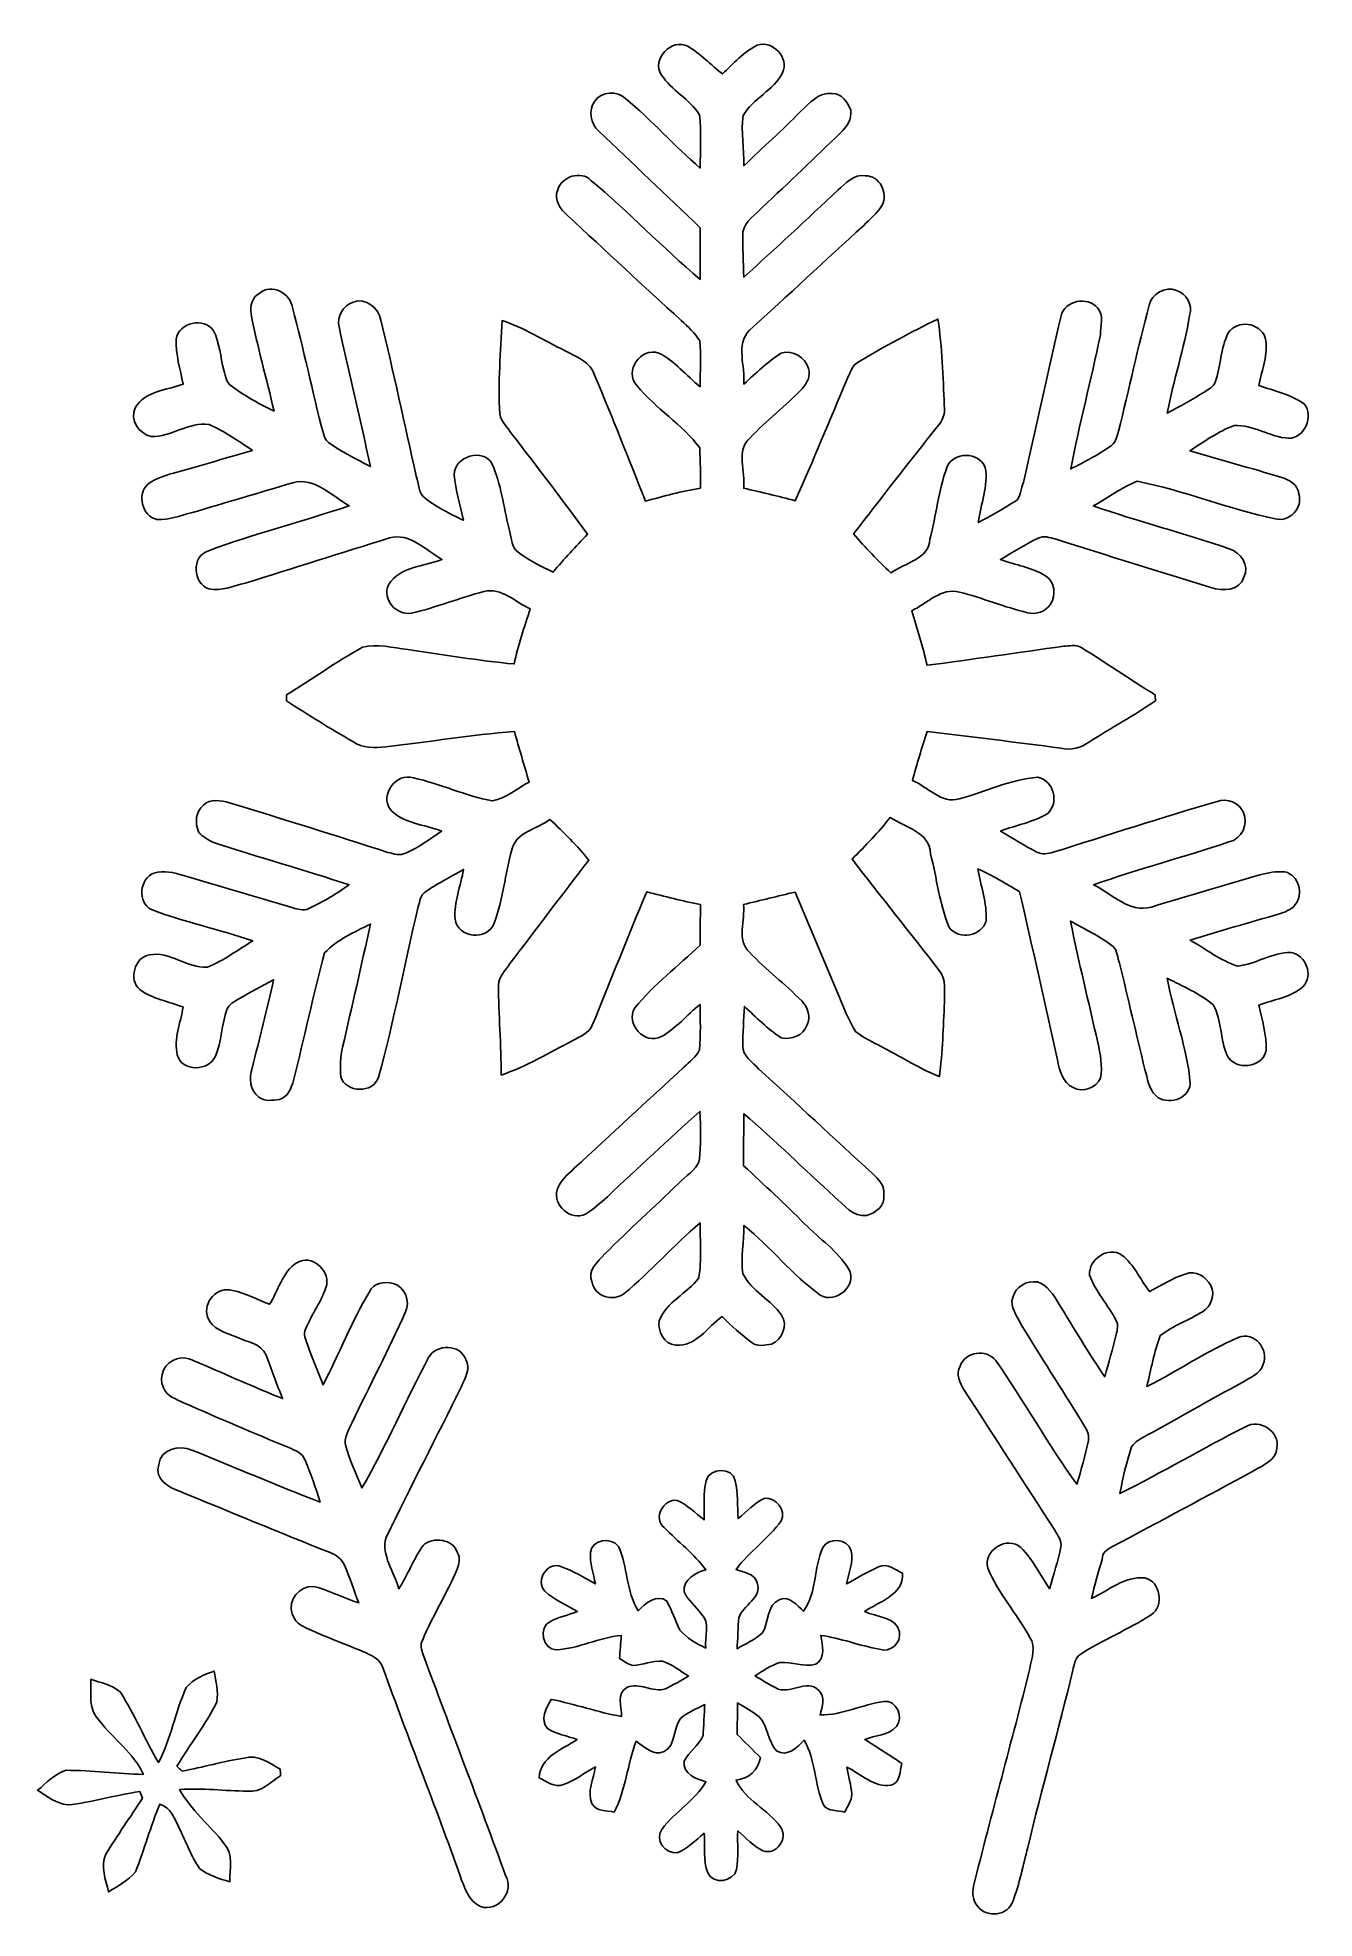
# Model space of a CAD drawing. Header units: centimetres. Extents: x -11.9 to 10, y -18.6 to 13.7.
import ezdxf

# ---------------------------------------------------------------- set-up
doc = ezdxf.new("R2010")
doc.units = ezdxf.units.CM
doc.header["$MEASUREMENT"] = 0
doc.layers.add('Camada 1', color=7, linetype='Continuous')

msp = doc.modelspace()

# ---------------------------------------------------------------- linework, layer by layer
at = {"layer": 'Camada 1', "color": 15}
for points, knots in [([(-1.19733, 13.01926), (-1.37019, 13.29055), (-1.01776, 13.65709), (-0.74436, 13.50821), (-0.74436, 13.50821), (-0.52599, 13.38016), (-0.35137, 13.19071), (-0.15205, 13.03549), (-0.15205, 13.03549), (0.0381, 13.208), (0.21202, 13.41226), (0.44591, 13.52515), (0.44591, 13.52515), (0.71614, 13.61863), (0.99554, 13.31031), (0.88124, 13.05525), (0.88124, 13.05525), (0.72778, 12.75151), (0.36971, 12.61533), (0.20532, 12.32253), (0.20532, 12.32253), (0.16404, 12.03925), (0.2219, 11.74679), (0.2159, 11.46034), (0.2159, 11.46034), (0.53869, 11.7729), (0.87559, 12.07064), (1.18992, 12.39238), (1.18992, 12.39238), (1.34373, 12.53031), (1.49578, 12.72787), (1.73037, 12.70176), (1.73037, 12.70176), (1.89159, 12.7067), (1.99813, 12.54831), (2.04682, 12.41319), (2.04682, 12.41319), (2.06869, 12.25797), (1.98085, 12.12462), (1.87466, 12.02549), (1.87466, 12.02549), (1.42593, 11.60357), (0.99095, 11.16789), (0.53481, 10.75408), (0.53481, 10.75408), (0.42051, 10.61932), (0.23424, 10.51595), (0.19967, 10.33039), (0.19967, 10.33039), (0.19085, 10.07181), (0.2099, 9.81251), (0.2159, 9.55322), (0.2159, 9.55322), (0.76024, 10.04394), (1.29752, 10.54312), (1.83021, 11.04688), (1.83021, 11.04688), (1.96427, 11.15836), (2.09515, 11.32134), (2.29482, 11.2903), (2.29482, 11.2903), (2.54, 11.29806), (2.6924, 10.99185), (2.58657, 10.78371), (2.58657, 10.78371), (2.49872, 10.65142), (2.37984, 10.54382), (2.26589, 10.43411), (2.26589, 10.43411), (1.61149, 9.8425), (0.97084, 9.23537), (0.31468, 8.64517), (0.31468, 8.64517), (0.07373, 8.40176), (0.24342, 8.0204), (0.21484, 7.72089), (0.21484, 7.72089), (0.42439, 7.90293), (0.62301, 8.09942), (0.85619, 8.25218), (0.85619, 8.25218), (1.05586, 8.31391), (1.26294, 8.17421), (1.32433, 7.98759), (1.32433, 7.98759), (1.36525, 7.86236), (1.29928, 7.73112), (1.21532, 7.63976), (1.21532, 7.63976), (0.93274, 7.34519), (0.60466, 7.09824), (0.32561, 6.80014), (0.32561, 6.80014), (0.07408, 6.58213), (0.24447, 6.21877), (0.21378, 5.93478), (0.21378, 5.93478), (0.50941, 5.8674), (0.80574, 5.80037), (1.09855, 5.72064), (1.09855, 5.72064), (1.40229, 6.4068), (1.6891, 7.10036), (1.97838, 7.79286), (1.97838, 7.79286), (2.03623, 7.90399), (2.06904, 8.04616), (2.19181, 8.10577), (2.19181, 8.10577), (2.6289, 8.37142), (3.08257, 8.61025), (3.54224, 8.83461), (3.54224, 8.83461), (3.61315, 8.34637), (3.62867, 7.85072), (3.65054, 7.35789), (3.65054, 7.35789), (3.67277, 7.22066), (3.62409, 7.08378), (3.52672, 6.98641), (3.52672, 6.98641), (3.04976, 6.37505), (2.56575, 5.76933), (2.09726, 5.15161), (2.09726, 5.15161), (2.29588, 4.91631), (2.51142, 4.69582), (2.73544, 4.48416), (2.73544, 4.48416), (2.96686, 4.65772), (3.3849, 4.70923), (3.40466, 5.06377), (3.40466, 5.06377), (3.51296, 5.46982), (3.55106, 5.89562), (3.69464, 6.29109), (3.69464, 6.29109), (3.79624, 6.5659), (4.24991, 6.5659), (4.35151, 6.29109), (4.35151, 6.29109), (4.41254, 5.97429), (4.27249, 5.66208), (4.23298, 5.34987), (4.23298, 5.34987), (4.44923, 5.46382), (4.66443, 5.5813), (4.86833, 5.71606), (4.86833, 5.71606), (4.97522, 5.78203), (4.95547, 5.93619), (5.00627, 6.03462), (5.00627, 6.03462), (5.22393, 6.98465), (5.4296, 7.93785), (5.65079, 8.88718), (5.65079, 8.88718), (5.70865, 9.15106), (6.10729, 9.23114), (6.27345, 9.02476), (6.27345, 9.02476), (6.39127, 8.90164), (6.32777, 8.7122), (6.32425, 8.56192), (6.32425, 8.56192), (6.16867, 7.79427), (5.96512, 7.03651), (5.81801, 6.2671), (5.81801, 6.2671), (6.04555, 6.38069), (6.27027, 6.50134), (6.48194, 6.64245), (6.48194, 6.64245), (6.57613, 6.6989), (6.61458, 6.81073), (6.63328, 6.91303), (6.63328, 6.91303), (6.82166, 7.62882), (6.9663, 8.35554), (7.16068, 9.06992), (7.16068, 9.06992), (7.20619, 9.26536), (7.43585, 9.40364), (7.62635, 9.32462), (7.62635, 9.32462), (7.80203, 9.28052), (7.91175, 9.06886), (7.85213, 8.89741), (7.85213, 8.89741), (7.76499, 8.33014), (7.57414, 7.78545), (7.47183, 7.22136), (7.47183, 7.22136), (7.68667, 7.34131), (7.90469, 7.45596), (8.11283, 7.58754), (8.11283, 7.58754), (8.17845, 7.63446), (8.2617, 7.67327), (8.29239, 7.75406), (8.29239, 7.75406), (8.39188, 8.02711), (8.38094, 8.33508), (8.51641, 8.59543), (8.51641, 8.59543), (8.67586, 8.83003), (9.04981, 8.77746), (9.15035, 8.515), (9.15035, 8.515), (9.20856, 8.23771), (9.09108, 7.96607), (9.03958, 7.69691), (9.03958, 7.69691), (9.30063, 7.60166), (9.58462, 7.5438), (9.81604, 7.38152), (9.81604, 7.38152), (9.99137, 7.17021), (9.82662, 6.79168), (9.55005, 6.79062), (9.55005, 6.79062), (9.22867, 6.81002), (8.93939, 7.02733), (8.61448, 7.01075), (8.61448, 7.01075), (8.34355, 6.90527), (8.10225, 6.73417), (7.85848, 6.57754), (7.85848, 6.57754), (8.38271, 6.42161), (8.91046, 6.27874), (9.43363, 6.11964), (9.43363, 6.11964), (9.56522, 6.07907), (9.70915, 5.99334), (9.72256, 5.84129), (9.72256, 5.84129), (9.8044, 5.60423), (9.56486, 5.34176), (9.31898, 5.41161), (9.31898, 5.41161), (8.51923, 5.57953), (7.75511, 5.89633), (6.95396, 6.05472), (6.95396, 6.05472), (6.6869, 5.94889), (6.45548, 5.76686), (6.20183, 5.63139), (6.20183, 5.63139), (6.97265, 5.36751), (7.76182, 5.15973), (8.53334, 4.89832), (8.53334, 4.89832), (8.72843, 4.83235), (8.88471, 4.61327), (8.78522, 4.41113), (8.78522, 4.41113), (8.71291, 4.17654), (8.41587, 4.16278), (8.22007, 4.2358), (8.22007, 4.2358), (7.32896, 4.50427), (6.44066, 4.78543), (5.55307, 5.06624), (5.55307, 5.06624), (5.45853, 5.08988), (5.35199, 5.12798), (5.25886, 5.07788), (5.25886, 5.07788), (5.03555, 4.9717), (4.82706, 4.83835), (4.61363, 4.71417), (4.61363, 4.71417), (4.86869, 4.61574), (5.15408, 4.58223), (5.38656, 4.43159), (5.38656, 4.43159), (5.55131, 4.33529), (5.56683, 4.09998), (5.47123, 3.94899), (5.47123, 3.94899), (5.39115, 3.81917), (5.22041, 3.76343), (5.07577, 3.80189), (5.07577, 3.80189), (4.68066, 3.89643), (4.30389, 4.05589), (3.91054, 4.15607), (3.91054, 4.15607), (3.59586, 4.23862), (3.35739, 3.95852), (3.09386, 3.83575), (3.09386, 3.83575), (3.19017, 3.52637), (3.28083, 3.21627), (3.35703, 2.90089), (3.35703, 2.90089), (4.13773, 3.00214), (4.91596, 3.12173), (5.6963, 3.22615), (5.6963, 3.22615), (5.78767, 3.22968), (5.90691, 3.26319), (5.99299, 3.20604), (5.99299, 3.20604), (6.42302, 2.94534), (6.83577, 2.65783), (7.26475, 2.39501), (7.26475, 2.39501), (7.26546, 2.36961), (7.26722, 2.31846), (7.26793, 2.2927), (7.26793, 2.2927), (6.90104, 2.04188), (6.51087, 1.82774), (6.13657, 1.58891), (6.13657, 1.58891), (5.99581, 1.48519), (5.81872, 1.43686), (5.6455, 1.48237), (5.6455, 1.48237), (4.88244, 1.57797), (4.12044, 1.68275), (3.35562, 1.76601), (3.35562, 1.76601), (3.26566, 1.48766), (3.18276, 1.2065), (3.10339, 0.92463), (3.10339, 0.92463), (3.36515, 0.82515), (3.60151, 0.51858), (3.90525, 0.61277), (3.90525, 0.61277), (4.3561, 0.72813), (4.78402, 0.95144), (5.25321, 0.98213), (5.25321, 0.98213), (5.52556, 0.92745), (5.62363, 0.5461), (5.4229, 0.3623), (5.4229, 0.3623), (5.17596, 0.21202), (4.88491, 0.16122), (4.6161, 0.06103), (4.6161, 0.06103), (4.82247, -0.05997), (5.02285, -0.19297), (5.23804, -0.2988), (5.23804, -0.2988), (5.32518, -0.34678), (5.42572, -0.33055), (5.51603, -0.30268), (5.51603, -0.30268), (6.45195, -0.01199), (7.38258, 0.29739), (8.3252, 0.56586), (8.3252, 0.56586), (8.49665, 0.629), (8.70867, 0.55104), (8.77429, 0.37712), (8.77429, 0.37712), (8.87342, 0.18133), (8.74466, -0.08396), (8.52593, -0.12488), (8.52593, -0.12488), (7.75829, -0.38417), (6.97301, -0.5909), (6.20818, -0.86007), (6.20818, -0.86007), (6.52321, -1.01671), (6.81637, -1.34691), (7.20055, -1.24107), (7.20055, -1.24107), (7.81756, -1.05516), (8.43633, -0.87383), (9.05439, -0.69074), (9.05439, -0.69074), (9.19445, -0.65617), (9.3405, -0.62406), (9.48584, -0.64029), (9.48584, -0.64029), (9.72256, -0.68651), (9.81357, -1.01988), (9.6647, -1.19733), (9.6647, -1.19733), (9.59556, -1.29222), (9.47949, -1.32891), (9.37366, -1.36525), (9.37366, -1.36525), (8.86848, -1.50918), (8.36366, -1.65417), (7.86095, -1.80657), (7.86095, -1.80657), (8.13082, -1.96003), (8.38129, -2.16006), (8.6808, -2.2539), (8.6808, -2.2539), (8.99231, -2.21862), (9.26994, -2.01718), (9.59132, -2.02071), (9.59132, -2.02071), (9.84426, -2.0574), (9.98149, -2.41512), (9.79981, -2.60315), (9.79981, -2.60315), (9.59062, -2.79259), (9.29464, -2.82328), (9.03922, -2.92276), (9.03922, -2.92276), (9.09884, -3.17817), (9.17116, -3.43606), (9.16693, -3.70029), (9.16693, -3.70029), (9.1059, -3.99874), (8.63247, -4.05694), (8.49595, -3.78284), (8.49595, -3.78284), (8.37318, -3.51084), (8.41057, -3.18241), (8.26029, -2.92171), (8.26029, -2.92171), (8.02993, -2.72133), (7.73959, -2.60209), (7.47148, -2.46098), (7.47148, -2.46098), (7.57626, -3.06881), (7.81509, -3.65125), (7.86483, -4.26861), (7.86483, -4.26861), (7.84507, -4.54025), (7.46196, -4.64855), (7.27392, -4.47357), (7.27392, -4.47357), (7.14657, -4.36033), (7.1374, -4.17336), (7.08766, -4.02272), (7.08766, -4.02272), (6.9402, -3.41771), (6.80014, -2.81093), (6.65445, -2.20592), (6.65445, -2.20592), (6.61494, -2.1142), (6.62305, -1.99425), (6.54685, -1.91982), (6.54685, -1.91982), (6.32107, -1.74378), (6.05966, -1.62313), (5.81201, -1.48237), (5.81201, -1.48237), (5.95383, -2.17876), (6.12211, -2.86985), (6.2805, -3.5627), (6.2805, -3.5627), (6.32707, -3.76202), (6.36129, -3.97157), (6.32883, -4.17583), (6.32883, -4.17583), (6.2544, -4.33811), (6.02086, -4.42983), (5.86105, -4.33458), (5.86105, -4.33458), (5.67831, -4.25027), (5.62257, -4.04036), (5.58976, -3.86115), (5.58976, -3.86115), (5.38057, -2.89983), (5.16079, -1.94063), (4.94136, -0.98178), (4.94136, -0.98178), (4.70958, -0.83926), (4.4764, -0.69921), (4.22769, -0.58843), (4.22769, -0.58843), (4.27567, -0.88441), (4.38467, -1.1744), (4.36774, -1.47708), (4.36774, -1.47708), (4.29295, -1.74449), (3.90207, -1.80728), (3.7338, -1.59491), (3.7338, -1.59491), (3.57011, -1.18957), (3.52213, -0.74895), (3.41454, -0.32738), (3.41454, -0.32738), (3.39937, 0.0441), (2.97603, 0.12665), (2.72274, 0.29175), (2.72274, 0.29175), (2.52095, 0.04092), (2.29835, -0.19191), (2.07222, -0.42086), (2.07222, -0.42086), (2.56364, -1.06116), (3.06987, -1.69051), (3.5627, -2.32974), (3.5627, -2.32974), (3.69006, -2.48038), (3.64984, -2.68958), (3.65407, -2.87161), (3.65407, -2.87161), (3.63079, -3.29671), (3.62479, -3.72498), (3.56588, -4.14761), (3.56588, -4.14761), (3.17959, -3.98992), (2.82998, -3.75991), (2.4571, -3.5754), (2.4571, -3.5754), (2.34738, -3.51049), (2.22462, -3.46075), (2.13219, -3.37185), (2.13219, -3.37185), (1.99813, -3.17182), (1.92229, -2.94111), (1.82809, -2.72168), (1.82809, -2.72168), (1.58574, -2.14171), (1.34126, -1.56245), (1.09432, -0.98496), (1.09432, -0.98496), (0.79939, -1.05481), (0.50482, -1.12642), (0.21096, -1.19944), (0.21096, -1.19944), (0.24342, -1.46403), (0.08361, -1.80411), (0.3108, -2.01683), (0.3108, -2.01683), (0.59478, -2.30999), (0.91828, -2.56222), (1.20791, -2.84974), (1.20791, -2.84974), (1.31339, -2.95769), (1.37019, -3.12843), (1.2954, -3.2699), (1.2954, -3.2699), (1.23472, -3.44311), (1.02905, -3.52531), (0.85831, -3.48051), (0.85831, -3.48051), (0.61948, -3.33798), (0.43145, -3.12843), (0.22507, -2.94534), (0.22507, -2.94534), (0.21625, -3.17077), (0.1972, -3.39725), (0.19685, -3.62373), (0.19685, -3.62373), (0.19297, -3.79483), (0.36759, -3.89608), (0.46672, -4.0132), (0.46672, -4.0132), (1.12113, -4.60446), (1.76495, -5.20771), (2.41441, -5.80461), (2.41441, -5.80461), (2.51883, -5.90197), (2.64195, -6.01133), (2.61267, -6.17537), (2.61267, -6.17537), (2.64195, -6.35494), (2.48109, -6.48476), (2.32304, -6.52568), (2.32304, -6.52568), (2.08033, -6.55673), (1.93146, -6.34012), (1.76812, -6.20501), (1.76812, -6.20501), (1.24883, -5.7337), (0.74895, -5.24051), (0.21766, -4.78296), (0.21766, -4.78296), (0.21308, -5.07929), (0.21202, -5.37598), (0.21308, -5.67337), (0.21308, -5.67337), (0.56656, -6.00322), (0.92146, -6.33166), (1.26259, -6.67491), (1.26259, -6.67491), (1.51412, -6.92856), (1.8228, -7.13352), (2.01154, -7.44291), (2.01154, -7.44291), (2.17311, -7.72019), (1.79035, -8.05497), (1.52647, -7.89164), (1.52647, -7.89164), (1.04528, -7.54521), (0.67769, -7.06896), (0.21802, -6.69643), (0.21802, -6.69643), (0.22331, -6.97159), (0.15875, -7.25311), (0.20073, -7.52722), (0.20073, -7.52722), (0.34925, -7.82214), (0.68121, -7.96572), (0.86395, -8.2363), (0.86395, -8.2363), (0.98037, -8.40952), (0.86677, -8.65399), (0.68933, -8.73372), (0.68933, -8.73372), (0.58349, -8.74324), (0.45156, -8.78205), (0.35701, -8.70832), (0.35701, -8.70832), (0.17321, -8.57356), (0.00776, -8.41657), (-0.15628, -8.25923), (-0.15628, -8.25923), (-0.40711, -8.43456), (-0.60149, -8.78064), (-0.95215, -8.74959), (-0.95215, -8.74959), (-1.15182, -8.73372), (-1.26012, -8.51288), (-1.23366, -8.33049), (-1.23366, -8.33049), (-1.11266, -8.00206), (-0.75106, -7.868), (-0.55739, -7.59425), (-0.55739, -7.59425), (-0.50165, -7.28698), (-0.53552, -6.9663), (-0.5334, -6.6548), (-0.5334, -6.6548), (-0.98707, -7.03686), (-1.3776, -7.48877), (-1.83621, -7.86553), (-1.83621, -7.86553), (-2.02177, -8.01158), (-2.34103, -7.91457), (-2.38372, -7.67503), (-2.38372, -7.67503), (-2.47826, -7.46372), (-2.28353, -7.32014), (-2.16359, -7.18538), (-2.16359, -7.18538), (-1.75472, -6.77086), (-1.31868, -6.38422), (-0.90311, -5.97676), (-0.90311, -5.97676), (-0.78599, -5.85047), (-0.61101, -5.76262), (-0.54681, -5.5947), (-0.54681, -5.5947), (-0.51788, -5.31177), (-0.52634, -5.02779), (-0.53481, -4.74486), (-0.53481, -4.74486), (-1.07703, -5.21652), (-1.59526, -5.715), (-2.12125, -6.20466), (-2.12125, -6.20466), (-2.23661, -6.31402), (-2.35938, -6.41667), (-2.49449, -6.50169), (-2.49449, -6.50169), (-2.74567, -6.63152), (-3.0607, -6.34753), (-2.98168, -6.08894), (-2.98168, -6.08894), (-2.93793, -5.92878), (-2.79506, -5.82401), (-2.68393, -5.71218), (-2.68393, -5.71218), (-2.05493, -5.14209), (-1.44039, -4.55612), (-0.80927, -3.98815), (-0.80927, -3.98815), (-0.7172, -3.89431), (-0.60113, -3.81282), (-0.54398, -3.69111), (-0.54398, -3.69111), (-0.51964, -3.43112), (-0.53022, -3.17006), (-0.53446, -2.91042), (-0.53446, -2.91042), (-0.75636, -3.09139), (-0.94474, -3.32034), (-1.19556, -3.46251), (-1.19556, -3.46251), (-1.47849, -3.6135), (-1.82351, -3.23779), (-1.65065, -2.97074), (-1.65065, -2.97074), (-1.32503, -2.56928), (-0.90946, -2.25037), (-0.53375, -1.89724), (-0.53375, -1.89724), (-0.53128, -1.66405), (-0.52881, -1.43157), (-0.52634, -1.19909), (-0.52634, -1.19909), (-0.83538, -1.13771), (-1.14159, -1.06151), (-1.44604, -0.98072), (-1.44604, -0.98072), (-1.772, -1.73708), (-2.06375, -2.5079), (-2.37984, -3.26849), (-2.37984, -3.26849), (-2.43664, -3.40854), (-2.59644, -3.45581), (-2.71427, -3.53095), (-2.71427, -3.53095), (-3.11679, -3.73909), (-3.50979, -3.97192), (-3.93947, -4.12115), (-3.93947, -4.12115), (-3.94053, -3.60468), (-3.98851, -3.08963), (-3.98639, -2.57351), (-3.98639, -2.57351), (-3.98286, -2.42817), (-3.85868, -2.32481), (-3.79024, -2.20839), (-3.79024, -2.20839), (-3.33692, -1.62066), (-2.89701, -1.0227), (-2.43805, -0.43956), (-2.43805, -0.43956), (-2.64301, -0.18979), (-2.87091, 0.03916), (-3.1048, 0.26141), (-3.1048, 0.26141), (-3.31787, 0.09349), (-3.69394, 0.04269), (-3.75849, -0.26035), (-3.75849, -0.26035), (-3.87103, -0.67557), (-3.91266, -1.1109), (-4.06047, -1.51518), (-4.06047, -1.51518), (-4.17654, -1.83162), (-4.68983, -1.77482), (-4.7311, -1.44674), (-4.7311, -1.44674), (-4.75474, -1.15852), (-4.63232, -0.87806), (-4.58611, -0.5969), (-4.58611, -0.5969), (-4.80519, -0.7179), (-5.02497, -0.83855), (-5.23381, -0.97684), (-5.23381, -0.97684), (-5.32024, -1.03152), (-5.33788, -1.14335), (-5.36081, -1.23402), (-5.36081, -1.23402), (-5.59894, -2.20592), (-5.77532, -3.19334), (-6.04238, -4.15749), (-6.04238, -4.15749), (-6.13163, -4.44359), (-6.60471, -4.4263), (-6.68972, -4.14902), (-6.68972, -4.14902), (-6.70278, -3.97933), (-6.69572, -3.81), (-6.65868, -3.6449), (-6.65868, -3.6449), (-6.49711, -2.94146), (-6.33342, -2.23837), (-6.18172, -1.53282), (-6.18172, -1.53282), (-6.45548, -1.67287), (-6.75005, -1.80058), (-6.96595, -2.02424), (-6.96595, -2.02424), (-7.16104, -2.74814), (-7.31555, -3.48403), (-7.49794, -4.21181), (-7.49794, -4.21181), (-7.53604, -4.34199), (-7.59284, -4.49968), (-7.73994, -4.53743), (-7.73994, -4.53743), (-7.85389, -4.55154), (-7.99782, -4.58294), (-8.09449, -4.49721), (-8.09449, -4.49721), (-8.24865, -4.38644), (-8.26488, -4.16807), (-8.20526, -4.00156), (-8.20526, -4.00156), (-8.08567, -3.49603), (-7.94985, -2.99508), (-7.84084, -2.48744), (-7.84084, -2.48744), (-8.04122, -2.59292), (-8.23877, -2.70334), (-8.43597, -2.81481), (-8.43597, -2.81481), (-8.51323, -2.86279), (-8.60496, -2.90795), (-8.64059, -2.99791), (-8.64059, -2.99791), (-8.73125, -3.25684), (-8.73196, -3.54118), (-8.83744, -3.79554), (-8.83744, -3.79554), (-8.94503, -4.05659), (-9.41282, -4.07176), (-9.49043, -3.77649), (-9.49043, -3.77649), (-9.55428, -3.50449), (-9.43222, -3.22404), (-9.38989, -2.95416), (-9.38989, -2.95416), (-9.64142, -2.86244), (-9.9127, -2.81234), (-10.13495, -2.65606), (-10.13495, -2.65606), (-10.33004, -2.48744), (-10.22315, -2.10361), (-9.96844, -2.06199), (-9.96844, -2.06199), (-9.61778, -1.99143), (-9.31968, -2.29552), (-8.97502, -2.27365), (-8.97502, -2.27365), (-8.69844, -2.159), (-8.45432, -1.97661), (-8.19891, -1.82139), (-8.19891, -1.82139), (-8.77147, -1.62384), (-9.36731, -1.49966), (-9.93387, -1.28587), (-9.93387, -1.28587), (-10.17482, -1.16628), (-10.1413, -0.74859), (-9.88942, -0.65828), (-9.88942, -0.65828), (-9.72114, -0.60925), (-9.5444, -0.64805), (-9.38283, -0.70167), (-9.38283, -0.70167), (-8.76441, -0.88582), (-8.14387, -1.06292), (-7.52651, -1.25166), (-7.52651, -1.25166), (-7.43267, -1.27353), (-7.3279, -1.31374), (-7.23477, -1.26753), (-7.23477, -1.26753), (-6.99452, -1.15252), (-6.76381, -1.01706), (-6.54791, -0.86078), (-6.54791, -0.86078), (-7.31097, -0.60501), (-8.08849, -0.39335), (-8.85155, -0.13864), (-8.85155, -0.13864), (-8.95597, -0.09984), (-9.05475, -0.03986), (-9.12566, 0.04657), (-9.12566, 0.04657), (-9.19198, 0.19614), (-9.17681, 0.39758), (-9.04169, 0.50447), (-9.04169, 0.50447), (-8.92739, 0.62865), (-8.74148, 0.57926), (-8.59543, 0.54681), (-8.59543, 0.54681), (-7.68985, 0.26635), (-6.78427, -0.01446), (-5.88151, -0.30445), (-5.88151, -0.30445), (-5.78309, -0.33267), (-5.67302, -0.36301), (-5.57459, -0.3175), (-5.57459, -0.3175), (-5.35517, -0.21978), (-5.15867, -0.07726), (-4.96147, 0.05786), (-4.96147, 0.05786), (-5.25886, 0.17674), (-5.61587, 0.18803), (-5.84553, 0.43321), (-5.84553, 0.43321), (-6.02156, 0.68404), (-5.73864, 1.07103), (-5.44583, 0.97049), (-5.44583, 0.97049), (-4.9851, 0.87771), (-4.55471, 0.65899), (-4.09152, 0.57785), (-4.09152, 0.57785), (-3.85586, 0.61701), (-3.67101, 0.79304), (-3.4611, 0.89782), (-3.4611, 0.89782), (-3.54647, 1.1878), (-3.63502, 1.47673), (-3.7144, 1.76847), (-3.7144, 1.76847), (-4.451, 1.70603), (-5.1816, 1.58891), (-5.91573, 1.50495), (-5.91573, 1.50495), (-6.11152, 1.48414), (-6.31578, 1.47567), (-6.4837, 1.59385), (-6.4837, 1.59385), (-6.86823, 1.81751), (-7.24782, 2.05034), (-7.62035, 2.29306), (-7.62035, 2.29306), (-7.61965, 2.31846), (-7.61824, 2.36961), (-7.61753, 2.39501), (-7.61753, 2.39501), (-7.17938, 2.65818), (-6.76698, 2.96369), (-6.31931, 3.20992), (-6.31931, 3.20992), (-6.06319, 3.27907), (-5.79967, 3.19793), (-5.5432, 3.16971), (-5.5432, 3.16971), (-4.93466, 3.0861), (-4.32929, 2.97815), (-3.71722, 2.92382), (-3.71722, 2.92382), (-3.65548, 3.24767), (-3.54048, 3.55635), (-3.44382, 3.87032), (-3.44382, 3.87032), (-3.70099, 3.98074), (-3.93136, 4.23933), (-4.23616, 4.16701), (-4.23616, 4.16701), (-4.65526, 4.05553), (-5.05954, 3.89149), (-5.48217, 3.79236), (-5.48217, 3.79236), (-5.73546, 3.75391), (-5.99052, 4.03049), (-5.87057, 4.28166), (-5.87057, 4.28166), (-5.67619, 4.5974), (-5.26838, 4.58717), (-4.95617, 4.71452), (-4.95617, 4.71452), (-5.23522, 4.87362), (-5.50404, 5.18089), (-5.85646, 5.08247), (-5.85646, 5.08247), (-6.68055, 4.82529), (-7.50358, 4.56424), (-8.32767, 4.30847), (-8.32767, 4.30847), (-8.52805, 4.2612), (-8.74007, 4.16489), (-8.94997, 4.20899), (-8.94997, 4.20899), (-9.22373, 4.30283), (-9.25477, 4.77485), (-8.95809, 4.86234), (-8.95809, 4.86234), (-8.16786, 5.15832), (-7.34624, 5.36716), (-6.54438, 5.63245), (-6.54438, 5.63245), (-6.84601, 5.79896), (-7.13105, 6.13375), (-7.50993, 6.03003), (-7.50993, 6.03003), (-8.09096, 5.85717), (-8.67198, 5.68466), (-9.25336, 5.51251), (-9.25336, 5.51251), (-9.44492, 5.46594), (-9.63754, 5.38833), (-9.83827, 5.40209), (-9.83827, 5.40209), (-10.09791, 5.45324), (-10.18611, 5.83706), (-9.99349, 6.00745), (-9.99349, 6.00745), (-9.84462, 6.11364), (-9.6647, 6.16409), (-9.49078, 6.21206), (-9.49078, 6.21206), (-9.05969, 6.33024), (-8.63177, 6.46007), (-8.20244, 6.58424), (-8.20244, 6.58424), (-8.44056, 6.74829), (-8.68327, 6.9088), (-8.94644, 7.02945), (-8.94644, 7.02945), (-9.2904, 7.07919), (-9.59344, 6.80932), (-9.93775, 6.8199), (-9.93775, 6.8199), (-10.1473, 6.86647), (-10.30817, 7.10741), (-10.20974, 7.31555), (-10.20974, 7.31555), (-10.03935, 7.60518), (-9.67493, 7.61224), (-9.39094, 7.71842), (-9.39094, 7.71842), (-9.44245, 7.97384), (-9.51724, 8.22889), (-9.51159, 8.49101), (-9.51159, 8.49101), (-9.46609, 8.78099), (-9.03146, 8.87342), (-8.86742, 8.63071), (-8.86742, 8.63071), (-8.763, 8.42398), (-8.75242, 8.18197), (-8.69386, 7.96008), (-8.69386, 7.96008), (-8.66493, 7.85036), (-8.64905, 7.71772), (-8.52981, 7.66374), (-8.52981, 7.66374), (-8.31321, 7.50288), (-8.07402, 7.37623), (-7.83343, 7.25593), (-7.83343, 7.25593), (-7.95902, 7.81262), (-8.11847, 8.36119), (-8.22713, 8.9214), (-8.22713, 8.9214), (-8.24442, 9.05369), (-8.20879, 9.21456), (-8.07896, 9.27911), (-8.07896, 9.27911), (-7.874, 9.44986), (-7.54944, 9.277), (-7.5184, 9.03076), (-7.5184, 9.03076), (-7.32014, 8.31744), (-7.17938, 7.58966), (-6.98817, 6.87458), (-6.98817, 6.87458), (-6.97124, 6.81778), (-6.95007, 6.7564), (-6.90069, 6.71865), (-6.90069, 6.71865), (-6.67526, 6.55743), (-6.42444, 6.43643), (-6.18031, 6.3059), (-6.18031, 6.3059), (-6.35388, 7.10565), (-6.5472, 7.90046), (-6.71936, 8.69985), (-6.71936, 8.69985), (-6.76804, 8.87695), (-6.64386, 9.06639), (-6.47735, 9.12601), (-6.47735, 9.12601), (-6.26357, 9.20644), (-6.03462, 9.02723), (-6.00392, 8.81803), (-6.00392, 8.81803), (-5.78732, 7.92903), (-5.59541, 7.03368), (-5.39715, 6.1401), (-5.39715, 6.1401), (-5.34846, 6.01874), (-5.36434, 5.84764), (-5.24616, 5.76227), (-5.24616, 5.76227), (-5.04296, 5.61199), (-4.81718, 5.49487), (-4.58893, 5.38656), (-4.58893, 5.38656), (-4.64432, 5.6448), (-4.72405, 5.89986), (-4.74451, 6.16373), (-4.74451, 6.16373), (-4.75086, 6.48335), (-4.24215, 6.6354), (-4.09434, 6.34859), (-4.09434, 6.34859), (-3.93947, 6.00498), (-3.90349, 5.62151), (-3.81141, 5.25815), (-3.81141, 5.25815), (-3.76449, 5.13045), (-3.77896, 4.96464), (-3.67736, 4.86092), (-3.67736, 4.86092), (-3.48791, 4.71029), (-3.26954, 4.60057), (-3.05047, 4.49933), (-3.05047, 4.49933), (-2.86209, 4.72264), (-2.66453, 4.93818), (-2.46133, 5.14844), (-2.46133, 5.14844), (-2.88749, 5.72417), (-3.31787, 6.29708), (-3.75814, 6.86223), (-3.75814, 6.86223), (-3.82834, 6.97689), (-3.94441, 7.07284), (-3.96663, 7.21113), (-3.96663, 7.21113), (-4.00226, 7.74347), (-3.94441, 8.27722), (-3.92536, 8.80921), (-3.92536, 8.80921), (-3.54789, 8.68504), (-3.21063, 8.46808), (-2.85538, 8.29416), (-2.85538, 8.29416), (-2.65571, 8.18586), (-2.40383, 8.10613), (-2.33574, 7.8613), (-2.33574, 7.8613), (-2.03623, 7.14939), (-1.75436, 6.43008), (-1.46756, 5.71324), (-1.46756, 5.71324), (-1.15676, 5.80072), (-0.84384, 5.88186), (-0.52564, 5.93796), (-0.52564, 5.93796), (-0.52246, 6.16761), (-0.5274, 6.39657), (-0.54046, 6.62517), (-0.54046, 6.62517), (-0.83926, 7.03792), (-1.29716, 7.30074), (-1.61854, 7.69373), (-1.61854, 7.69373), (-1.83586, 7.94173), (-1.55434, 8.3566), (-1.2386, 8.25182), (-1.2386, 8.25182), (-0.96661, 8.11389), (-0.76941, 7.86518), (-0.53375, 7.67468), (-0.53375, 7.67468), (-0.53411, 7.93644), (-0.50871, 8.20032), (-0.5394, 8.45996), (-0.5394, 8.45996), (-0.62301, 8.59472), (-0.74295, 8.70126), (-0.85513, 8.81098), (-0.85513, 8.81098), (-1.51059, 9.40153), (-2.15194, 10.0076), (-2.80141, 10.60415), (-2.80141, 10.60415), (-2.92206, 10.7128), (-3.04588, 10.87861), (-2.97251, 11.04759), (-2.97251, 11.04759), (-2.90971, 11.27548), (-2.57528, 11.3852), (-2.40383, 11.21128), (-2.40383, 11.21128), (-1.75577, 10.674), (-1.17651, 10.05769), (-0.53305, 9.51442), (-0.53305, 9.51442), (-0.53058, 9.80969), (-0.53058, 10.10461), (-0.53199, 10.39918), (-0.53199, 10.39918), (-1.10702, 10.95516), (-1.69086, 11.50197), (-2.27012, 12.05336), (-2.27012, 12.05336), (-2.41053, 12.17859), (-2.45427, 12.41496), (-2.33821, 12.56841), (-2.33821, 12.56841), (-2.2225, 12.72963), (-1.95404, 12.75856), (-1.81328, 12.61427), (-1.81328, 12.61427), (-1.35961, 12.24597), (-0.9779, 11.7983), (-0.53022, 11.42224), (-0.53022, 11.42224), (-0.52987, 11.72704), (-0.51188, 12.03325), (-0.54328, 12.33664), (-0.54328, 12.33664), (-0.71579, 12.60369), (-1.02129, 12.75468), (-1.19733, 13.01926)], [0, 0, 0, 0, 0.00333333, 0.00333333, 0.00333333, 0.00333333, 0.00666667, 0.00666667, 0.00666667, 0.00666667, 0.01, 0.01, 0.01, 0.01, 0.01333333, 0.01333333, 0.01333333, 0.01333333, 0.01666667, 0.01666667, 0.01666667, 0.01666667, 0.02, 0.02, 0.02, 0.02, 0.02333333, 0.02333333, 0.02333333, 0.02333333, 0.02666667, 0.02666667, 0.02666667, 0.02666667, 0.03, 0.03, 0.03, 0.03, 0.03333333, 0.03333333, 0.03333333, 0.03333333, 0.03666667, 0.03666667, 0.03666667, 0.03666667, 0.04, 0.04, 0.04, 0.04, 0.04333333, 0.04333333, 0.04333333, 0.04333333, 0.04666667, 0.04666667, 0.04666667, 0.04666667, 0.05, 0.05, 0.05, 0.05, 0.05333333, 0.05333333, 0.05333333, 0.05333333, 0.05666667, 0.05666667, 0.05666667, 0.05666667, 0.06, 0.06, 0.06, 0.06, 0.06333333, 0.06333333, 0.06333333, 0.06333333, 0.06666667, 0.06666667, 0.06666667, 0.06666667, 0.07, 0.07, 0.07, 0.07, 0.07333333, 0.07333333, 0.07333333, 0.07333333, 0.07666667, 0.07666667, 0.07666667, 0.07666667, 0.08, 0.08, 0.08, 0.08, 0.08333333, 0.08333333, 0.08333333, 0.08333333, 0.08666667, 0.08666667, 0.08666667, 0.08666667, 0.09, 0.09, 0.09, 0.09, 0.09333333, 0.09333333, 0.09333333, 0.09333333, 0.09666667, 0.09666667, 0.09666667, 0.09666667, 0.1, 0.1, 0.1, 0.1, 0.10333333, 0.10333333, 0.10333333, 0.10333333, 0.10666667, 0.10666667, 0.10666667, 0.10666667, 0.11, 0.11, 0.11, 0.11, 0.11333333, 0.11333333, 0.11333333, 0.11333333, 0.11666667, 0.11666667, 0.11666667, 0.11666667, 0.12, 0.12, 0.12, 0.12, 0.12333333, 0.12333333, 0.12333333, 0.12333333, 0.12666667, 0.12666667, 0.12666667, 0.12666667, 0.13, 0.13, 0.13, 0.13, 0.13333333, 0.13333333, 0.13333333, 0.13333333, 0.13666667, 0.13666667, 0.13666667, 0.13666667, 0.14, 0.14, 0.14, 0.14, 0.14333333, 0.14333333, 0.14333333, 0.14333333, 0.14666667, 0.14666667, 0.14666667, 0.14666667, 0.15, 0.15, 0.15, 0.15, 0.15333333, 0.15333333, 0.15333333, 0.15333333, 0.15666667, 0.15666667, 0.15666667, 0.15666667, 0.16, 0.16, 0.16, 0.16, 0.16333333, 0.16333333, 0.16333333, 0.16333333, 0.16666667, 0.16666667, 0.16666667, 0.16666667, 0.17, 0.17, 0.17, 0.17, 0.17333333, 0.17333333, 0.17333333, 0.17333333, 0.17666667, 0.17666667, 0.17666667, 0.17666667, 0.18, 0.18, 0.18, 0.18, 0.18333333, 0.18333333, 0.18333333, 0.18333333, 0.18666667, 0.18666667, 0.18666667, 0.18666667, 0.19, 0.19, 0.19, 0.19, 0.19333333, 0.19333333, 0.19333333, 0.19333333, 0.19666667, 0.19666667, 0.19666667, 0.19666667, 0.2, 0.2, 0.2, 0.2, 0.20333333, 0.20333333, 0.20333333, 0.20333333, 0.20666667, 0.20666667, 0.20666667, 0.20666667, 0.21, 0.21, 0.21, 0.21, 0.21333333, 0.21333333, 0.21333333, 0.21333333, 0.21666667, 0.21666667, 0.21666667, 0.21666667, 0.22, 0.22, 0.22, 0.22, 0.22333333, 0.22333333, 0.22333333, 0.22333333, 0.22666667, 0.22666667, 0.22666667, 0.22666667, 0.23, 0.23, 0.23, 0.23, 0.23333333, 0.23333333, 0.23333333, 0.23333333, 0.23666667, 0.23666667, 0.23666667, 0.23666667, 0.24, 0.24, 0.24, 0.24, 0.24333333, 0.24333333, 0.24333333, 0.24333333, 0.24666667, 0.24666667, 0.24666667, 0.24666667, 0.25, 0.25, 0.25, 0.25, 0.25333333, 0.25333333, 0.25333333, 0.25333333, 0.25666667, 0.25666667, 0.25666667, 0.25666667, 0.26, 0.26, 0.26, 0.26, 0.26333333, 0.26333333, 0.26333333, 0.26333333, 0.26666667, 0.26666667, 0.26666667, 0.26666667, 0.27, 0.27, 0.27, 0.27, 0.27333333, 0.27333333, 0.27333333, 0.27333333, 0.27666667, 0.27666667, 0.27666667, 0.27666667, 0.28, 0.28, 0.28, 0.28, 0.28333333, 0.28333333, 0.28333333, 0.28333333, 0.28666667, 0.28666667, 0.28666667, 0.28666667, 0.29, 0.29, 0.29, 0.29, 0.29333333, 0.29333333, 0.29333333, 0.29333333, 0.29666667, 0.29666667, 0.29666667, 0.29666667, 0.3, 0.3, 0.3, 0.3, 0.30333333, 0.30333333, 0.30333333, 0.30333333, 0.30666667, 0.30666667, 0.30666667, 0.30666667, 0.31, 0.31, 0.31, 0.31, 0.31333333, 0.31333333, 0.31333333, 0.31333333, 0.31666667, 0.31666667, 0.31666667, 0.31666667, 0.32, 0.32, 0.32, 0.32, 0.32333333, 0.32333333, 0.32333333, 0.32333333, 0.32666667, 0.32666667, 0.32666667, 0.32666667, 0.33, 0.33, 0.33, 0.33, 0.33333333, 0.33333333, 0.33333333, 0.33333333, 0.33666667, 0.33666667, 0.33666667, 0.33666667, 0.34, 0.34, 0.34, 0.34, 0.34333333, 0.34333333, 0.34333333, 0.34333333, 0.34666667, 0.34666667, 0.34666667, 0.34666667, 0.35, 0.35, 0.35, 0.35, 0.35333333, 0.35333333, 0.35333333, 0.35333333, 0.35666667, 0.35666667, 0.35666667, 0.35666667, 0.36, 0.36, 0.36, 0.36, 0.36333333, 0.36333333, 0.36333333, 0.36333333, 0.36666667, 0.36666667, 0.36666667, 0.36666667, 0.37, 0.37, 0.37, 0.37, 0.37333333, 0.37333333, 0.37333333, 0.37333333, 0.37666667, 0.37666667, 0.37666667, 0.37666667, 0.38, 0.38, 0.38, 0.38, 0.38333333, 0.38333333, 0.38333333, 0.38333333, 0.38666667, 0.38666667, 0.38666667, 0.38666667, 0.39, 0.39, 0.39, 0.39, 0.39333333, 0.39333333, 0.39333333, 0.39333333, 0.39666667, 0.39666667, 0.39666667, 0.39666667, 0.4, 0.4, 0.4, 0.4, 0.40333333, 0.40333333, 0.40333333, 0.40333333, 0.40666667, 0.40666667, 0.40666667, 0.40666667, 0.41, 0.41, 0.41, 0.41, 0.41333333, 0.41333333, 0.41333333, 0.41333333, 0.41666667, 0.41666667, 0.41666667, 0.41666667, 0.42, 0.42, 0.42, 0.42, 0.42333333, 0.42333333, 0.42333333, 0.42333333, 0.42666667, 0.42666667, 0.42666667, 0.42666667, 0.43, 0.43, 0.43, 0.43, 0.43333333, 0.43333333, 0.43333333, 0.43333333, 0.43666667, 0.43666667, 0.43666667, 0.43666667, 0.44, 0.44, 0.44, 0.44, 0.44333333, 0.44333333, 0.44333333, 0.44333333, 0.44666667, 0.44666667, 0.44666667, 0.44666667, 0.45, 0.45, 0.45, 0.45, 0.45333333, 0.45333333, 0.45333333, 0.45333333, 0.45666667, 0.45666667, 0.45666667, 0.45666667, 0.46, 0.46, 0.46, 0.46, 0.46333333, 0.46333333, 0.46333333, 0.46333333, 0.46666667, 0.46666667, 0.46666667, 0.46666667, 0.47, 0.47, 0.47, 0.47, 0.47333333, 0.47333333, 0.47333333, 0.47333333, 0.47666667, 0.47666667, 0.47666667, 0.47666667, 0.48, 0.48, 0.48, 0.48, 0.48333333, 0.48333333, 0.48333333, 0.48333333, 0.48666667, 0.48666667, 0.48666667, 0.48666667, 0.49, 0.49, 0.49, 0.49, 0.49333333, 0.49333333, 0.49333333, 0.49333333, 0.49666667, 0.49666667, 0.49666667, 0.49666667, 0.5, 0.5, 0.5, 0.5, 0.50333333, 0.50333333, 0.50333333, 0.50333333, 0.50666667, 0.50666667, 0.50666667, 0.50666667, 0.51, 0.51, 0.51, 0.51, 0.51333333, 0.51333333, 0.51333333, 0.51333333, 0.51666667, 0.51666667, 0.51666667, 0.51666667, 0.52, 0.52, 0.52, 0.52, 0.52333333, 0.52333333, 0.52333333, 0.52333333, 0.52666667, 0.52666667, 0.52666667, 0.52666667, 0.53, 0.53, 0.53, 0.53, 0.53333333, 0.53333333, 0.53333333, 0.53333333, 0.53666667, 0.53666667, 0.53666667, 0.53666667, 0.54, 0.54, 0.54, 0.54, 0.54333333, 0.54333333, 0.54333333, 0.54333333, 0.54666667, 0.54666667, 0.54666667, 0.54666667, 0.55, 0.55, 0.55, 0.55, 0.55333333, 0.55333333, 0.55333333, 0.55333333, 0.55666667, 0.55666667, 0.55666667, 0.55666667, 0.56, 0.56, 0.56, 0.56, 0.56333333, 0.56333333, 0.56333333, 0.56333333, 0.56666667, 0.56666667, 0.56666667, 0.56666667, 0.57, 0.57, 0.57, 0.57, 0.57333333, 0.57333333, 0.57333333, 0.57333333, 0.57666667, 0.57666667, 0.57666667, 0.57666667, 0.58, 0.58, 0.58, 0.58, 0.58333333, 0.58333333, 0.58333333, 0.58333333, 0.58666667, 0.58666667, 0.58666667, 0.58666667, 0.59, 0.59, 0.59, 0.59, 0.59333333, 0.59333333, 0.59333333, 0.59333333, 0.59666667, 0.59666667, 0.59666667, 0.59666667, 0.6, 0.6, 0.6, 0.6, 0.60333333, 0.60333333, 0.60333333, 0.60333333, 0.60666667, 0.60666667, 0.60666667, 0.60666667, 0.61, 0.61, 0.61, 0.61, 0.61333333, 0.61333333, 0.61333333, 0.61333333, 0.61666667, 0.61666667, 0.61666667, 0.61666667, 0.62, 0.62, 0.62, 0.62, 0.62333333, 0.62333333, 0.62333333, 0.62333333, 0.62666667, 0.62666667, 0.62666667, 0.62666667, 0.63, 0.63, 0.63, 0.63, 0.63333333, 0.63333333, 0.63333333, 0.63333333, 0.63666667, 0.63666667, 0.63666667, 0.63666667, 0.64, 0.64, 0.64, 0.64, 0.64333333, 0.64333333, 0.64333333, 0.64333333, 0.64666667, 0.64666667, 0.64666667, 0.64666667, 0.65, 0.65, 0.65, 0.65, 0.65333333, 0.65333333, 0.65333333, 0.65333333, 0.65666667, 0.65666667, 0.65666667, 0.65666667, 0.66, 0.66, 0.66, 0.66, 0.66333333, 0.66333333, 0.66333333, 0.66333333, 0.66666667, 0.66666667, 0.66666667, 0.66666667, 0.67, 0.67, 0.67, 0.67, 0.67333333, 0.67333333, 0.67333333, 0.67333333, 0.67666667, 0.67666667, 0.67666667, 0.67666667, 0.68, 0.68, 0.68, 0.68, 0.68333333, 0.68333333, 0.68333333, 0.68333333, 0.68666667, 0.68666667, 0.68666667, 0.68666667, 0.69, 0.69, 0.69, 0.69, 0.69333333, 0.69333333, 0.69333333, 0.69333333, 0.69666667, 0.69666667, 0.69666667, 0.69666667, 0.7, 0.7, 0.7, 0.7, 0.70333333, 0.70333333, 0.70333333, 0.70333333, 0.70666667, 0.70666667, 0.70666667, 0.70666667, 0.71, 0.71, 0.71, 0.71, 0.71333333, 0.71333333, 0.71333333, 0.71333333, 0.71666667, 0.71666667, 0.71666667, 0.71666667, 0.72, 0.72, 0.72, 0.72, 0.72333333, 0.72333333, 0.72333333, 0.72333333, 0.72666667, 0.72666667, 0.72666667, 0.72666667, 0.73, 0.73, 0.73, 0.73, 0.73333333, 0.73333333, 0.73333333, 0.73333333, 0.73666667, 0.73666667, 0.73666667, 0.73666667, 0.74, 0.74, 0.74, 0.74, 0.74333333, 0.74333333, 0.74333333, 0.74333333, 0.74666667, 0.74666667, 0.74666667, 0.74666667, 0.75, 0.75, 0.75, 0.75, 0.75333333, 0.75333333, 0.75333333, 0.75333333, 0.75666667, 0.75666667, 0.75666667, 0.75666667, 0.76, 0.76, 0.76, 0.76, 0.76333333, 0.76333333, 0.76333333, 0.76333333, 0.76666667, 0.76666667, 0.76666667, 0.76666667, 0.77, 0.77, 0.77, 0.77, 0.77333333, 0.77333333, 0.77333333, 0.77333333, 0.77666667, 0.77666667, 0.77666667, 0.77666667, 0.78, 0.78, 0.78, 0.78, 0.78333333, 0.78333333, 0.78333333, 0.78333333, 0.78666667, 0.78666667, 0.78666667, 0.78666667, 0.79, 0.79, 0.79, 0.79, 0.79333333, 0.79333333, 0.79333333, 0.79333333, 0.79666667, 0.79666667, 0.79666667, 0.79666667, 0.8, 0.8, 0.8, 0.8, 0.80333333, 0.80333333, 0.80333333, 0.80333333, 0.80666667, 0.80666667, 0.80666667, 0.80666667, 0.81, 0.81, 0.81, 0.81, 0.81333333, 0.81333333, 0.81333333, 0.81333333, 0.81666667, 0.81666667, 0.81666667, 0.81666667, 0.82, 0.82, 0.82, 0.82, 0.82333333, 0.82333333, 0.82333333, 0.82333333, 0.82666667, 0.82666667, 0.82666667, 0.82666667, 0.83, 0.83, 0.83, 0.83, 0.83333333, 0.83333333, 0.83333333, 0.83333333, 0.83666667, 0.83666667, 0.83666667, 0.83666667, 0.84, 0.84, 0.84, 0.84, 0.84333333, 0.84333333, 0.84333333, 0.84333333, 0.84666667, 0.84666667, 0.84666667, 0.84666667, 0.85, 0.85, 0.85, 0.85, 0.85333333, 0.85333333, 0.85333333, 0.85333333, 0.85666667, 0.85666667, 0.85666667, 0.85666667, 0.86, 0.86, 0.86, 0.86, 0.86333333, 0.86333333, 0.86333333, 0.86333333, 0.86666667, 0.86666667, 0.86666667, 0.86666667, 0.87, 0.87, 0.87, 0.87, 0.87333333, 0.87333333, 0.87333333, 0.87333333, 0.87666667, 0.87666667, 0.87666667, 0.87666667, 0.88, 0.88, 0.88, 0.88, 0.88333333, 0.88333333, 0.88333333, 0.88333333, 0.88666667, 0.88666667, 0.88666667, 0.88666667, 0.89, 0.89, 0.89, 0.89, 0.89333333, 0.89333333, 0.89333333, 0.89333333, 0.89666667, 0.89666667, 0.89666667, 0.89666667, 0.9, 0.9, 0.9, 0.9, 0.90333333, 0.90333333, 0.90333333, 0.90333333, 0.90666667, 0.90666667, 0.90666667, 0.90666667, 0.91, 0.91, 0.91, 0.91, 0.91333333, 0.91333333, 0.91333333, 0.91333333, 0.91666667, 0.91666667, 0.91666667, 0.91666667, 0.92, 0.92, 0.92, 0.92, 0.92333333, 0.92333333, 0.92333333, 0.92333333, 0.92666667, 0.92666667, 0.92666667, 0.92666667, 0.93, 0.93, 0.93, 0.93, 0.93333333, 0.93333333, 0.93333333, 0.93333333, 0.93666667, 0.93666667, 0.93666667, 0.93666667, 0.94, 0.94, 0.94, 0.94, 0.94333333, 0.94333333, 0.94333333, 0.94333333, 0.94666667, 0.94666667, 0.94666667, 0.94666667, 0.95, 0.95, 0.95, 0.95, 0.95333333, 0.95333333, 0.95333333, 0.95333333, 0.95666667, 0.95666667, 0.95666667, 0.95666667, 0.96, 0.96, 0.96, 0.96, 0.96333333, 0.96333333, 0.96333333, 0.96333333, 0.96666667, 0.96666667, 0.96666667, 0.96666667, 0.97, 0.97, 0.97, 0.97, 0.97333333, 0.97333333, 0.97333333, 0.97333333, 0.97666667, 0.97666667, 0.97666667, 0.97666667, 0.98, 0.98, 0.98, 0.98, 0.98333333, 0.98333333, 0.98333333, 0.98333333, 0.98666667, 0.98666667, 0.98666667, 0.98666667, 0.99, 0.99, 0.99, 0.99, 0.99333333, 0.99333333, 0.99333333, 0.99333333, 1, 1, 1, 1]), ([(6.14045, -7.54733), (6.12246, -7.27675), (6.45336, -7.04709), (6.6929, -7.20584), (6.6929, -7.20584), (6.89998, -7.36706), (7.00722, -7.62353), (7.16421, -7.83061), (7.16421, -7.83061), (7.36812, -7.73254), (7.55756, -7.5946), (7.77769, -7.53427), (7.77769, -7.53427), (7.95796, -7.44996), (8.134, -7.57731), (8.21796, -7.72795), (8.21796, -7.72795), (8.29522, -7.88388), (8.22537, -8.09519), (8.07226, -8.17668), (8.07226, -8.17668), (7.83837, -8.32344), (7.56779, -8.41269), (7.35189, -8.58626), (7.35189, -8.58626), (7.24676, -8.86813), (7.18961, -9.16446), (7.12223, -9.45691), (7.12223, -9.45691), (7.65104, -9.19021), (8.14493, -8.85437), (8.68821, -8.61871), (8.68821, -8.61871), (8.96197, -8.50441), (9.21914, -8.82721), (9.11437, -9.07768), (9.11437, -9.07768), (9.06568, -9.24454), (8.8833, -9.30522), (8.75136, -9.38918), (8.75136, -9.38918), (8.20455, -9.6841), (7.66974, -10.00054), (7.12152, -10.2937), (7.12152, -10.2937), (7.02804, -10.34768), (6.92044, -10.39601), (6.86082, -10.49126), (6.86082, -10.49126), (6.77016, -10.75055), (6.71124, -11.02113), (6.65868, -11.29136), (6.65868, -11.29136), (7.38505, -10.9287), (8.08531, -10.51595), (8.80886, -10.14836), (8.80886, -10.14836), (9.04699, -10.00407), (9.40752, -10.22456), (9.3472, -10.51278), (9.3472, -10.51278), (9.33979, -10.72339), (9.11049, -10.80417), (8.9602, -10.89977), (8.9602, -10.89977), (8.14846, -11.3351), (7.33954, -11.77643), (6.52321, -12.20399), (6.52321, -12.20399), (6.44243, -12.25021), (6.35106, -12.30524), (6.3567, -12.41989), (6.3567, -12.41989), (6.28579, -12.63967), (6.22829, -12.86475), (6.1722, -13.08947), (6.1722, -13.08947), (6.46889, -12.95717), (6.73982, -12.69965), (7.08695, -12.73845), (7.08695, -12.73845), (7.35612, -12.80125), (7.42244, -13.2147), (7.19702, -13.36957), (7.19702, -13.36957), (6.80473, -13.62534), (6.3627, -13.79432), (5.97288, -14.05396), (5.97288, -14.05396), (5.88469, -14.11146), (5.8801, -14.2307), (5.85082, -14.32031), (5.85082, -14.32031), (5.6134, -15.33737), (5.32271, -16.34102), (5.08035, -17.35702), (5.08035, -17.35702), (4.99886, -17.66288), (4.93889, -17.97509), (4.82812, -18.27248), (4.82812, -18.27248), (4.75403, -18.52859), (4.36104, -18.57199), (4.21711, -18.35997), (4.21711, -18.35997), (4.14091, -18.26613), (4.12115, -18.13772), (4.15219, -18.02271), (4.15219, -18.02271), (4.45876, -16.77388), (4.80871, -15.53598), (5.11739, -14.28785), (5.11739, -14.28785), (5.14456, -14.11711), (5.23064, -13.9132), (5.11704, -13.75692), (5.11704, -13.75692), (4.89232, -13.35229), (4.57517, -13.00021), (4.39561, -12.57124), (4.39561, -12.57124), (4.31094, -12.26961), (4.72863, -12.00467), (4.96358, -12.2174), (4.96358, -12.2174), (5.16572, -12.42307), (5.29308, -12.68765), (5.455, -12.92437), (5.455, -12.92437), (5.52379, -12.68659), (5.59823, -12.44988), (5.64938, -12.20787), (5.64938, -12.20787), (5.67231, -12.10063), (5.59188, -12.00714), (5.54426, -11.92001), (5.54426, -11.92001), (5.02214, -11.12238), (4.51097, -10.31769), (3.99168, -9.51865), (3.99168, -9.51865), (3.91936, -9.39835), (3.83999, -9.24278), (3.92007, -9.10696), (3.92007, -9.10696), (4.01391, -8.86037), (4.36845, -8.80886), (4.53249, -9.01171), (4.53249, -9.01171), (5.01721, -9.70386), (5.42678, -10.44751), (5.92243, -11.13226), (5.92243, -11.13226), (5.99581, -10.88461), (6.06707, -10.63554), (6.11858, -10.38296), (6.11858, -10.38296), (6.14751, -10.25984), (6.05508, -10.15153), (6.00075, -10.0524), (6.00075, -10.0524), (5.65538, -9.49184), (5.29661, -8.93939), (4.95653, -8.376), (4.95653, -8.376), (4.89479, -8.23771), (4.76709, -8.09272), (4.82282, -7.93221), (4.82282, -7.93221), (4.8641, -7.74912), (5.06659, -7.63587), (5.24545, -7.66586), (5.24545, -7.66586), (5.42361, -7.7156), (5.52062, -7.89376), (5.61446, -8.0391), (5.61446, -8.0391), (5.87022, -8.46032), (6.12422, -8.88294), (6.39974, -9.29181), (6.39974, -9.29181), (6.46571, -9.05051), (6.53591, -8.81098), (6.59694, -8.56897), (6.59694, -8.56897), (6.61423, -8.48995), (6.6361, -8.40246), (6.59589, -8.32661), (6.59589, -8.32661), (6.45971, -8.0578), (6.23782, -7.83484), (6.14045, -7.54733)], [0, 0, 0, 0, 0.02040816, 0.02040816, 0.02040816, 0.02040816, 0.04081633, 0.04081633, 0.04081633, 0.04081633, 0.06122449, 0.06122449, 0.06122449, 0.06122449, 0.08163265, 0.08163265, 0.08163265, 0.08163265, 0.10204082, 0.10204082, 0.10204082, 0.10204082, 0.12244898, 0.12244898, 0.12244898, 0.12244898, 0.14285714, 0.14285714, 0.14285714, 0.14285714, 0.16326531, 0.16326531, 0.16326531, 0.16326531, 0.18367347, 0.18367347, 0.18367347, 0.18367347, 0.20408163, 0.20408163, 0.20408163, 0.20408163, 0.2244898, 0.2244898, 0.2244898, 0.2244898, 0.24489796, 0.24489796, 0.24489796, 0.24489796, 0.26530612, 0.26530612, 0.26530612, 0.26530612, 0.28571429, 0.28571429, 0.28571429, 0.28571429, 0.30612245, 0.30612245, 0.30612245, 0.30612245, 0.32653061, 0.32653061, 0.32653061, 0.32653061, 0.34693878, 0.34693878, 0.34693878, 0.34693878, 0.36734694, 0.36734694, 0.36734694, 0.36734694, 0.3877551, 0.3877551, 0.3877551, 0.3877551, 0.40816327, 0.40816327, 0.40816327, 0.40816327, 0.42857143, 0.42857143, 0.42857143, 0.42857143, 0.44897959, 0.44897959, 0.44897959, 0.44897959, 0.46938776, 0.46938776, 0.46938776, 0.46938776, 0.48979592, 0.48979592, 0.48979592, 0.48979592, 0.51020408, 0.51020408, 0.51020408, 0.51020408, 0.53061224, 0.53061224, 0.53061224, 0.53061224, 0.55102041, 0.55102041, 0.55102041, 0.55102041, 0.57142857, 0.57142857, 0.57142857, 0.57142857, 0.59183673, 0.59183673, 0.59183673, 0.59183673, 0.6122449, 0.6122449, 0.6122449, 0.6122449, 0.63265306, 0.63265306, 0.63265306, 0.63265306, 0.65306122, 0.65306122, 0.65306122, 0.65306122, 0.67346939, 0.67346939, 0.67346939, 0.67346939, 0.69387755, 0.69387755, 0.69387755, 0.69387755, 0.71428571, 0.71428571, 0.71428571, 0.71428571, 0.73469388, 0.73469388, 0.73469388, 0.73469388, 0.75510204, 0.75510204, 0.75510204, 0.75510204, 0.7755102, 0.7755102, 0.7755102, 0.7755102, 0.79591837, 0.79591837, 0.79591837, 0.79591837, 0.81632653, 0.81632653, 0.81632653, 0.81632653, 0.83673469, 0.83673469, 0.83673469, 0.83673469, 0.85714286, 0.85714286, 0.85714286, 0.85714286, 0.87755102, 0.87755102, 0.87755102, 0.87755102, 0.89795918, 0.89795918, 0.89795918, 0.89795918, 0.91836735, 0.91836735, 0.91836735, 0.91836735, 0.93877551, 0.93877551, 0.93877551, 0.93877551, 0.95918367, 0.95918367, 0.95918367, 0.95918367, 1, 1, 1, 1]), ([(-7.44467, -7.33637), (-7.1882, -7.18502), (-6.89292, -7.45172), (-6.92997, -7.71313), (-6.92997, -7.71313), (-7.00864, -7.98512), (-7.18502, -8.21478), (-7.29439, -8.47407), (-7.29439, -8.47407), (-7.33354, -8.56192), (-7.28945, -8.65505), (-7.26193, -8.73972), (-7.26193, -8.73972), (-7.17338, -8.97043), (-7.08484, -9.20115), (-6.99382, -9.43116), (-6.99382, -9.43116), (-6.72077, -8.90411), (-6.50346, -8.34813), (-6.19972, -7.83802), (-6.19972, -7.83802), (-6.1341, -7.67962), (-5.93584, -7.65069), (-5.78979, -7.69338), (-5.78979, -7.69338), (-5.59082, -7.74312), (-5.4924, -7.99888), (-5.57953, -8.17809), (-5.57953, -8.17809), (-5.86881, -8.82191), (-6.19478, -9.44845), (-6.50064, -10.08451), (-6.50064, -10.08451), (-6.54967, -10.20798), (-6.64704, -10.33956), (-6.60188, -10.47997), (-6.60188, -10.47997), (-6.53415, -10.72691), (-6.42514, -10.9601), (-6.32777, -11.19681), (-6.32777, -11.19681), (-5.90762, -10.47186), (-5.57706, -9.69927), (-5.18407, -8.9602), (-5.18407, -8.9602), (-5.04754, -8.72455), (-4.64573, -8.72702), (-4.54801, -8.99442), (-4.54801, -8.99442), (-4.45629, -9.14188), (-4.56247, -9.3151), (-4.61962, -9.45515), (-4.61962, -9.45515), (-5.04896, -10.31875), (-5.48993, -11.17671), (-5.91397, -12.04242), (-5.91397, -12.04242), (-5.99722, -12.35322), (-5.77779, -12.63721), (-5.69348, -12.92225), (-5.69348, -12.92225), (-5.54179, -12.68307), (-5.43842, -12.41531), (-5.28038, -12.18106), (-5.28038, -12.18106), (-5.11351, -12.02443), (-4.7565, -12.06465), (-4.68983, -12.31053), (-4.68983, -12.31053), (-4.63621, -12.39696), (-4.6609, -12.50103), (-4.69688, -12.58852), (-4.69688, -12.58852), (-4.86974, -13.00198), (-5.11351, -13.38227), (-5.28567, -13.79679), (-5.28567, -13.79679), (-5.33823, -13.87792), (-5.30296, -13.97212), (-5.2765, -14.05467), (-5.2765, -14.05467), (-4.81295, -15.31902), (-4.32259, -16.5735), (-3.86503, -17.83997), (-3.86503, -17.83997), (-3.70734, -18.10879), (-3.99168, -18.46756), (-4.29331, -18.36984), (-4.29331, -18.36984), (-4.5025, -18.27424), (-4.57376, -18.03859), (-4.64538, -17.84068), (-4.64538, -17.84068), (-5.06695, -16.6504), (-5.53685, -15.47777), (-5.96265, -14.28926), (-5.96265, -14.28926), (-6.00604, -14.12804), (-6.17114, -14.06172), (-6.30908, -13.99822), (-6.30908, -13.99822), (-6.65727, -13.85394), (-7.01393, -13.7287), (-7.35083, -13.55901), (-7.35083, -13.55901), (-7.46301, -13.50292), (-7.52934, -13.38262), (-7.53957, -13.26092), (-7.53957, -13.26092), (-7.55368, -13.02879), (-7.30356, -12.81783), (-7.07919, -12.89932), (-7.07919, -12.89932), (-6.84212, -12.97517), (-6.61952, -13.09017), (-6.38175, -13.16496), (-6.38175, -13.16496), (-6.46501, -12.95012), (-6.5345, -12.72928), (-6.62764, -12.51832), (-6.62764, -12.51832), (-6.66926, -12.41037), (-6.76945, -12.34369), (-6.87317, -12.30418), (-6.87317, -12.30418), (-7.73677, -11.96234), (-8.59367, -11.60321), (-9.45339, -11.25149), (-9.45339, -11.25149), (-9.64706, -11.18552), (-9.88095, -11.04759), (-9.80828, -10.79535), (-9.80828, -10.79535), (-9.77971, -10.52901), (-9.45868, -10.45492), (-9.24278, -10.54664), (-9.24278, -10.54664), (-8.50829, -10.83804), (-7.7851, -11.15907), (-7.04532, -11.43741), (-7.04532, -11.43741), (-7.11835, -11.19399), (-7.20161, -10.9534), (-7.30038, -10.71986), (-7.30038, -10.71986), (-7.34307, -10.5978), (-7.47254, -10.55052), (-7.58084, -10.50502), (-7.58084, -10.50502), (-8.1848, -10.25596), (-8.78522, -9.99843), (-9.38318, -9.73561), (-9.38318, -9.73561), (-9.51018, -9.67422), (-9.67034, -9.62272), (-9.72679, -9.47914), (-9.72679, -9.47914), (-9.82451, -9.2897), (-9.70351, -9.03146), (-9.49537, -8.9856), (-9.49537, -8.9856), (-9.35919, -8.9348), (-9.22267, -9.01277), (-9.09884, -9.06074), (-9.09884, -9.06074), (-8.62894, -9.2643), (-8.16116, -9.47314), (-7.68597, -9.66505), (-7.68597, -9.66505), (-7.78827, -9.41952), (-7.86871, -9.16587), (-7.97031, -8.92069), (-7.97031, -8.92069), (-8.0518, -8.71961), (-8.29627, -8.69421), (-8.47125, -8.61413), (-8.47125, -8.61413), (-8.65434, -8.52981), (-8.91399, -8.48254), (-8.97149, -8.261), (-8.97149, -8.261), (-9.05827, -8.01652), (-8.80181, -7.73218), (-8.54392, -7.81367), (-8.54392, -7.81367), (-8.32097, -7.8546), (-8.12059, -7.97066), (-7.90963, -8.04898), (-7.90963, -8.04898), (-7.75829, -7.81438), (-7.69056, -7.49547), (-7.44467, -7.33637)], [0, 0, 0, 0, 0.02040816, 0.02040816, 0.02040816, 0.02040816, 0.04081633, 0.04081633, 0.04081633, 0.04081633, 0.06122449, 0.06122449, 0.06122449, 0.06122449, 0.08163265, 0.08163265, 0.08163265, 0.08163265, 0.10204082, 0.10204082, 0.10204082, 0.10204082, 0.12244898, 0.12244898, 0.12244898, 0.12244898, 0.14285714, 0.14285714, 0.14285714, 0.14285714, 0.16326531, 0.16326531, 0.16326531, 0.16326531, 0.18367347, 0.18367347, 0.18367347, 0.18367347, 0.20408163, 0.20408163, 0.20408163, 0.20408163, 0.2244898, 0.2244898, 0.2244898, 0.2244898, 0.24489796, 0.24489796, 0.24489796, 0.24489796, 0.26530612, 0.26530612, 0.26530612, 0.26530612, 0.28571429, 0.28571429, 0.28571429, 0.28571429, 0.30612245, 0.30612245, 0.30612245, 0.30612245, 0.32653061, 0.32653061, 0.32653061, 0.32653061, 0.34693878, 0.34693878, 0.34693878, 0.34693878, 0.36734694, 0.36734694, 0.36734694, 0.36734694, 0.3877551, 0.3877551, 0.3877551, 0.3877551, 0.40816327, 0.40816327, 0.40816327, 0.40816327, 0.42857143, 0.42857143, 0.42857143, 0.42857143, 0.44897959, 0.44897959, 0.44897959, 0.44897959, 0.46938776, 0.46938776, 0.46938776, 0.46938776, 0.48979592, 0.48979592, 0.48979592, 0.48979592, 0.51020408, 0.51020408, 0.51020408, 0.51020408, 0.53061224, 0.53061224, 0.53061224, 0.53061224, 0.55102041, 0.55102041, 0.55102041, 0.55102041, 0.57142857, 0.57142857, 0.57142857, 0.57142857, 0.59183673, 0.59183673, 0.59183673, 0.59183673, 0.6122449, 0.6122449, 0.6122449, 0.6122449, 0.63265306, 0.63265306, 0.63265306, 0.63265306, 0.65306122, 0.65306122, 0.65306122, 0.65306122, 0.67346939, 0.67346939, 0.67346939, 0.67346939, 0.69387755, 0.69387755, 0.69387755, 0.69387755, 0.71428571, 0.71428571, 0.71428571, 0.71428571, 0.73469388, 0.73469388, 0.73469388, 0.73469388, 0.75510204, 0.75510204, 0.75510204, 0.75510204, 0.7755102, 0.7755102, 0.7755102, 0.7755102, 0.79591837, 0.79591837, 0.79591837, 0.79591837, 0.81632653, 0.81632653, 0.81632653, 0.81632653, 0.83673469, 0.83673469, 0.83673469, 0.83673469, 0.85714286, 0.85714286, 0.85714286, 0.85714286, 0.87755102, 0.87755102, 0.87755102, 0.87755102, 0.89795918, 0.89795918, 0.89795918, 0.89795918, 0.91836735, 0.91836735, 0.91836735, 0.91836735, 0.93877551, 0.93877551, 0.93877551, 0.93877551, 0.95918367, 0.95918367, 0.95918367, 0.95918367, 1, 1, 1, 1]), ([(-0.43074, -11.07122), (-0.37324, -10.8458), (0.02328, -10.82992), (0.0695, -11.07546), (0.0695, -11.07546), (0.1203, -11.28536), (0.10266, -11.50585), (0.1203, -11.72139), (0.1203, -11.72139), (0.26917, -11.60357), (0.39687, -11.44693), (0.57467, -11.37285), (0.57467, -11.37285), (0.76517, -11.35345), (0.94368, -11.57534), (0.85831, -11.75808), (0.85831, -11.75808), (0.63253, -12.065), (0.31115, -12.2869), (0.0822, -12.59205), (0.0822, -12.59205), (0.21061, -12.64497), (0.40358, -12.66049), (0.44697, -12.81959), (0.44697, -12.81959), (0.53199, -13.0877), (0.20249, -13.19918), (0.12806, -13.42178), (0.12806, -13.42178), (0.121, -13.55407), (0.1076, -13.8183), (0.10089, -13.9506), (0.10089, -13.9506), (0.24483, -13.86593), (0.40322, -13.79925), (0.52846, -13.68707), (0.52846, -13.68707), (0.65264, -13.51315), (0.59549, -13.19636), (0.83326, -13.10711), (0.83326, -13.10711), (1.00083, -13.03972), (1.12995, -13.21012), (1.24037, -13.30784), (1.24037, -13.30784), (1.46791, -12.99139), (1.41146, -12.56559), (1.56704, -12.21846), (1.56704, -12.21846), (1.66934, -12.03748), (2.0006, -12.06147), (2.05458, -12.27102), (2.05458, -12.27102), (2.10256, -12.46293), (2.00801, -12.65449), (1.97732, -12.84146), (1.97732, -12.84146), (2.15759, -12.73986), (2.33362, -12.62874), (2.52589, -12.55042), (2.52589, -12.55042), (2.68041, -12.4714), (2.80423, -12.60546), (2.93687, -12.6552), (2.93687, -12.6552), (2.95028, -13.03726), (2.53965, -13.13709), (2.28847, -13.31313), (2.28847, -13.31313), (2.47509, -13.4112), (2.83774, -13.39815), (2.88219, -13.66379), (2.88219, -13.66379), (2.91712, -13.84794), (2.73085, -14.0275), (2.54141, -13.95942), (2.54141, -13.95942), (2.20133, -13.90156), (1.87678, -13.76574), (1.53282, -13.72411), (1.53282, -13.72411), (1.56633, -13.8878), (1.62172, -14.11323), (1.4478, -14.21835), (1.4478, -14.21835), (1.24636, -14.26633), (1.03787, -14.18131), (0.83573, -14.18484), (0.83573, -14.18484), (0.68262, -14.23776), (0.54504, -14.32736), (0.40957, -14.41485), (0.40957, -14.41485), (0.52529, -14.48717), (0.64135, -14.55843), (0.76235, -14.62299), (0.76235, -14.62299), (0.99413, -14.75528), (1.29364, -14.45154), (1.49401, -14.66321), (1.49401, -14.66321), (1.62525, -14.77222), (1.55787, -14.9486), (1.524, -15.08654), (1.524, -15.08654), (1.90077, -15.09007), (2.24472, -14.90768), (2.61267, -14.85547), (2.61267, -14.85547), (2.82681, -14.82196), (2.9658, -15.12605), (2.82963, -15.28339), (2.82963, -15.28339), (2.69734, -15.43861), (2.46415, -15.43332), (2.28882, -15.50635), (2.28882, -15.50635), (2.50155, -15.64322), (2.71639, -15.77657), (2.92594, -15.91874), (2.92594, -15.91874), (2.88572, -16.03481), (2.9016, -16.25459), (2.73791, -16.2874), (2.73791, -16.2874), (2.44863, -16.33502), (2.22321, -16.09372), (1.97908, -15.98083), (1.97908, -15.98083), (2.01083, -16.13429), (2.05176, -16.28704), (2.06798, -16.44438), (2.06798, -16.44438), (2.06375, -16.55762), (1.99178, -16.65323), (1.94275, -16.75165), (1.94275, -16.75165), (1.82986, -16.71249), (1.65312, -16.74848), (1.57903, -16.62536), (1.57903, -16.62536), (1.42699, -16.2694), (1.44462, -15.85595), (1.24848, -15.51622), (1.24848, -15.51622), (1.13206, -15.64675), (0.96449, -15.81256), (0.77399, -15.70284), (0.77399, -15.70284), (0.62865, -15.5388), (0.62724, -15.28022), (0.47978, -15.11547), (0.47978, -15.11547), (0.3623, -15.02622), (0.2346, -14.9546), (0.10901, -14.88017), (0.10901, -14.88017), (0.10724, -15.01457), (0.10372, -15.28374), (0.10195, -15.4185), (0.10195, -15.4185), (0.2353, -15.5508), (0.36795, -15.68203), (0.49953, -15.81679), (0.49953, -15.81679), (0.46672, -16.03234), (0.29845, -16.17839), (0.08361, -16.20167), (0.08361, -16.20167), (0.23918, -16.54951), (0.63218, -16.70226), (0.84596, -17.00459), (0.84596, -17.00459), (0.97931, -17.20215), (0.77646, -17.49637), (0.54363, -17.41276), (0.54363, -17.41276), (0.37641, -17.33444), (0.24977, -17.19262), (0.11183, -17.07339), (0.11183, -17.07339), (0.10054, -17.2914), (0.13264, -17.51683), (0.09066, -17.73343), (0.09066, -17.73343), (0.04339, -17.94792), (-0.31397, -18.0019), (-0.40217, -17.7934), (-0.40217, -17.7934), (-0.48472, -17.57856), (-0.44132, -17.3362), (-0.46531, -17.11325), (-0.46531, -17.11325), (-0.61207, -17.23214), (-0.74789, -17.37995), (-0.92745, -17.44874), (-0.92745, -17.44874), (-1.12324, -17.47061), (-1.31904, -17.22402), (-1.19062, -17.04869), (-1.19062, -17.04869), (-0.9712, -16.74812), (-0.62371, -16.55762), (-0.43392, -16.2313), (-0.43392, -16.2313), (-0.60007, -16.18227), (-0.83326, -16.09478), (-0.80786, -15.87994), (-0.80786, -15.87994), (-0.72884, -15.71166), (-0.55069, -15.609), (-0.48084, -15.43544), (-0.48084, -15.43544), (-0.47378, -15.3035), (-0.46037, -15.03962), (-0.45332, -14.90768), (-0.45332, -14.90768), (-0.59337, -14.98318), (-0.74965, -15.03927), (-0.86924, -15.14792), (-0.86924, -15.14792), (-1.00401, -15.30985), (-0.93662, -15.61042), (-1.15147, -15.71307), (-1.15147, -15.71307), (-1.34514, -15.79421), (-1.48449, -15.62911), (-1.62807, -15.53704), (-1.62807, -15.53704), (-1.78047, -15.93391), (-1.80657, -16.37171), (-2.00484, -16.75271), (-2.00484, -16.75271), (-2.12725, -16.71955), (-2.31846, -16.7446), (-2.38654, -16.60313), (-2.38654, -16.60313), (-2.47721, -16.39993), (-2.35373, -16.18192), (-2.32622, -15.97625), (-2.32622, -15.97625), (-2.51072, -16.07255), (-2.67511, -16.21296), (-2.87549, -16.27505), (-2.87549, -16.27505), (-3.03354, -16.34772), (-3.15948, -16.21578), (-3.29318, -16.16357), (-3.29318, -16.16357), (-3.26461, -15.79739), (-2.90054, -15.68097), (-2.64019, -15.5074), (-2.64019, -15.5074), (-2.80917, -15.44567), (-2.99473, -15.41462), (-3.14642, -15.31655), (-3.14642, -15.31655), (-3.28612, -15.17368), (-3.16477, -14.95848), (-3.08257, -14.82019), (-3.08257, -14.82019), (-2.67652, -14.8971), (-2.28706, -15.04244), (-1.87889, -15.11159), (-1.87889, -15.11159), (-1.87784, -14.94367), (-1.96956, -14.71612), (-1.78823, -14.61488), (-1.78823, -14.61488), (-1.57727, -14.51434), (-1.34655, -14.71083), (-1.12854, -14.63887), (-1.12854, -14.63887), (-0.99272, -14.5729), (-0.86184, -14.4974), (-0.73166, -14.42085), (-0.73166, -14.42085), (-0.87771, -14.33195), (-1.01318, -14.218), (-1.17792, -14.16685), (-1.17792, -14.16685), (-1.35114, -14.14745), (-1.51694, -14.23599), (-1.68875, -14.23882), (-1.68875, -14.23882), (-1.77094, -14.21518), (-1.84044, -14.16262), (-1.91206, -14.11817), (-1.91206, -14.11817), (-1.90465, -13.98517), (-1.89301, -13.85711), (-1.88454, -13.72517), (-1.88454, -13.72517), (-2.2673, -13.7541), (-2.61373, -13.95412), (-2.99861, -13.96788), (-2.99861, -13.96788), (-3.23921, -13.97353), (-3.30235, -13.58159), (-3.09845, -13.48317), (-3.09845, -13.48317), (-2.95169, -13.40873), (-2.78941, -13.37134), (-2.63525, -13.31524), (-2.63525, -13.31524), (-2.81905, -13.19565), (-3.03212, -13.11487), (-3.19511, -12.9667), (-3.19511, -12.9667), (-3.35809, -12.78502), (-3.15136, -12.44036), (-2.90971, -12.54619), (-2.90971, -12.54619), (-2.70334, -12.6171), (-2.51813, -12.73775), (-2.32692, -12.84111), (-2.32692, -12.84111), (-2.35832, -12.66155), (-2.42499, -12.48163), (-2.41194, -12.29854), (-2.41194, -12.29854), (-2.38725, -12.07911), (-2.05246, -12.02866), (-1.93252, -12.19729), (-1.93252, -12.19729), (-1.77236, -12.54795), (-1.80128, -12.96811), (-1.59385, -13.30043), (-1.59385, -13.30043), (-1.47426, -13.18119), (-1.28094, -13.00339), (-1.10596, -13.13321), (-1.10596, -13.13321), (-1.01353, -13.29126), (-0.95885, -13.46659), (-0.88159, -13.63274), (-0.88159, -13.63274), (-0.75882, -13.7675), (-0.60007, -13.86205), (-0.43709, -13.93966), (-0.43709, -13.93966), (-0.45755, -13.74775), (-0.34784, -13.50433), (-0.51259, -13.35264), (-0.51259, -13.35264), (-0.60572, -13.22423), (-0.74401, -13.12474), (-0.80716, -12.97764), (-0.80716, -12.97764), (-0.83114, -12.76597), (-0.6036, -12.64426), (-0.43251, -12.59805), (-0.43251, -12.59805), (-0.64206, -12.32782), (-0.90876, -12.11333), (-1.1497, -11.8745), (-1.1497, -11.8745), (-1.34867, -11.71575), (-1.15817, -11.37744), (-0.92781, -11.40883), (-0.92781, -11.40883), (-0.75177, -11.48397), (-0.6156, -11.62861), (-0.46496, -11.74327), (-0.46496, -11.74327), (-0.44944, -11.51961), (-0.49071, -11.28889), (-0.43074, -11.07122)], [0, 0, 0, 0, 0.01075269, 0.01075269, 0.01075269, 0.01075269, 0.02150538, 0.02150538, 0.02150538, 0.02150538, 0.03225806, 0.03225806, 0.03225806, 0.03225806, 0.04301075, 0.04301075, 0.04301075, 0.04301075, 0.05376344, 0.05376344, 0.05376344, 0.05376344, 0.06451613, 0.06451613, 0.06451613, 0.06451613, 0.07526882, 0.07526882, 0.07526882, 0.07526882, 0.08602151, 0.08602151, 0.08602151, 0.08602151, 0.09677419, 0.09677419, 0.09677419, 0.09677419, 0.10752688, 0.10752688, 0.10752688, 0.10752688, 0.11827957, 0.11827957, 0.11827957, 0.11827957, 0.12903226, 0.12903226, 0.12903226, 0.12903226, 0.13978495, 0.13978495, 0.13978495, 0.13978495, 0.15053763, 0.15053763, 0.15053763, 0.15053763, 0.16129032, 0.16129032, 0.16129032, 0.16129032, 0.17204301, 0.17204301, 0.17204301, 0.17204301, 0.1827957, 0.1827957, 0.1827957, 0.1827957, 0.19354839, 0.19354839, 0.19354839, 0.19354839, 0.20430108, 0.20430108, 0.20430108, 0.20430108, 0.21505376, 0.21505376, 0.21505376, 0.21505376, 0.22580645, 0.22580645, 0.22580645, 0.22580645, 0.23655914, 0.23655914, 0.23655914, 0.23655914, 0.24731183, 0.24731183, 0.24731183, 0.24731183, 0.25806452, 0.25806452, 0.25806452, 0.25806452, 0.2688172, 0.2688172, 0.2688172, 0.2688172, 0.27956989, 0.27956989, 0.27956989, 0.27956989, 0.29032258, 0.29032258, 0.29032258, 0.29032258, 0.30107527, 0.30107527, 0.30107527, 0.30107527, 0.31182796, 0.31182796, 0.31182796, 0.31182796, 0.32258065, 0.32258065, 0.32258065, 0.32258065, 0.33333333, 0.33333333, 0.33333333, 0.33333333, 0.34408602, 0.34408602, 0.34408602, 0.34408602, 0.35483871, 0.35483871, 0.35483871, 0.35483871, 0.3655914, 0.3655914, 0.3655914, 0.3655914, 0.37634409, 0.37634409, 0.37634409, 0.37634409, 0.38709677, 0.38709677, 0.38709677, 0.38709677, 0.39784946, 0.39784946, 0.39784946, 0.39784946, 0.40860215, 0.40860215, 0.40860215, 0.40860215, 0.41935484, 0.41935484, 0.41935484, 0.41935484, 0.43010753, 0.43010753, 0.43010753, 0.43010753, 0.44086022, 0.44086022, 0.44086022, 0.44086022, 0.4516129, 0.4516129, 0.4516129, 0.4516129, 0.46236559, 0.46236559, 0.46236559, 0.46236559, 0.47311828, 0.47311828, 0.47311828, 0.47311828, 0.48387097, 0.48387097, 0.48387097, 0.48387097, 0.49462366, 0.49462366, 0.49462366, 0.49462366, 0.50537634, 0.50537634, 0.50537634, 0.50537634, 0.51612903, 0.51612903, 0.51612903, 0.51612903, 0.52688172, 0.52688172, 0.52688172, 0.52688172, 0.53763441, 0.53763441, 0.53763441, 0.53763441, 0.5483871, 0.5483871, 0.5483871, 0.5483871, 0.55913978, 0.55913978, 0.55913978, 0.55913978, 0.56989247, 0.56989247, 0.56989247, 0.56989247, 0.58064516, 0.58064516, 0.58064516, 0.58064516, 0.59139785, 0.59139785, 0.59139785, 0.59139785, 0.60215054, 0.60215054, 0.60215054, 0.60215054, 0.61290323, 0.61290323, 0.61290323, 0.61290323, 0.62365591, 0.62365591, 0.62365591, 0.62365591, 0.6344086, 0.6344086, 0.6344086, 0.6344086, 0.64516129, 0.64516129, 0.64516129, 0.64516129, 0.65591398, 0.65591398, 0.65591398, 0.65591398, 0.66666667, 0.66666667, 0.66666667, 0.66666667, 0.67741935, 0.67741935, 0.67741935, 0.67741935, 0.68817204, 0.68817204, 0.68817204, 0.68817204, 0.69892473, 0.69892473, 0.69892473, 0.69892473, 0.70967742, 0.70967742, 0.70967742, 0.70967742, 0.72043011, 0.72043011, 0.72043011, 0.72043011, 0.7311828, 0.7311828, 0.7311828, 0.7311828, 0.74193548, 0.74193548, 0.74193548, 0.74193548, 0.75268817, 0.75268817, 0.75268817, 0.75268817, 0.76344086, 0.76344086, 0.76344086, 0.76344086, 0.77419355, 0.77419355, 0.77419355, 0.77419355, 0.78494624, 0.78494624, 0.78494624, 0.78494624, 0.79569892, 0.79569892, 0.79569892, 0.79569892, 0.80645161, 0.80645161, 0.80645161, 0.80645161, 0.8172043, 0.8172043, 0.8172043, 0.8172043, 0.82795699, 0.82795699, 0.82795699, 0.82795699, 0.83870968, 0.83870968, 0.83870968, 0.83870968, 0.84946237, 0.84946237, 0.84946237, 0.84946237, 0.86021505, 0.86021505, 0.86021505, 0.86021505, 0.87096774, 0.87096774, 0.87096774, 0.87096774, 0.88172043, 0.88172043, 0.88172043, 0.88172043, 0.89247312, 0.89247312, 0.89247312, 0.89247312, 0.90322581, 0.90322581, 0.90322581, 0.90322581, 0.91397849, 0.91397849, 0.91397849, 0.91397849, 0.92473118, 0.92473118, 0.92473118, 0.92473118, 0.93548387, 0.93548387, 0.93548387, 0.93548387, 0.94623656, 0.94623656, 0.94623656, 0.94623656, 0.95698925, 0.95698925, 0.95698925, 0.95698925, 0.96774194, 0.96774194, 0.96774194, 0.96774194, 0.97849462, 0.97849462, 0.97849462, 0.97849462, 1, 1, 1, 1]), ([(-9.33591, -14.61629), (-9.21879, -14.46812), (-9.03076, -14.3951), (-8.85754, -14.33301), (-8.85754, -14.33301), (-8.83991, -14.50693), (-8.77782, -14.68614), (-8.81345, -14.86112), (-8.81345, -14.86112), (-8.99971, -15.2527), (-9.27841, -15.59172), (-9.49607, -15.96602), (-9.49607, -15.96602), (-9.46714, -15.99283), (-9.43822, -16.0207), (-9.40894, -16.04857), (-9.40894, -16.04857), (-9.05263, -15.98189), (-8.70338, -15.88029), (-8.34496, -15.82526), (-8.34496, -15.82526), (-8.11424, -15.748), (-7.91739, -15.91239), (-7.72689, -16.01435), (-7.72689, -16.01435), (-7.72583, -16.04222), (-7.72336, -16.09831), (-7.72231, -16.12653), (-7.72231, -16.12653), (-7.89728, -16.23483), (-8.05956, -16.42216), (-8.28957, -16.39182), (-8.28957, -16.39182), (-8.67622, -16.38617), (-9.06251, -16.33855), (-9.44986, -16.3636), (-9.44986, -16.3636), (-9.25724, -16.72025), (-8.92916, -16.97425), (-8.68468, -17.29281), (-8.68468, -17.29281), (-8.51994, -17.46709), (-8.59296, -17.72567), (-8.58979, -17.94369), (-8.58979, -17.94369), (-8.77252, -17.89536), (-8.95844, -17.83468), (-9.10872, -17.7172), (-9.10872, -17.7172), (-9.25442, -17.50801), (-9.33838, -17.26424), (-9.45092, -17.0374), (-9.45092, -17.0374), (-9.531, -16.87371), (-9.59485, -16.67298), (-9.7917, -16.61301), (-9.7917, -16.61301), (-9.94551, -16.99436), (-10.05664, -17.39089), (-10.20586, -17.774), (-10.20586, -17.774), (-10.32863, -17.92146), (-10.50678, -18.01424), (-10.66729, -18.11725), (-10.66729, -18.11725), (-10.71915, -17.90841), (-10.80841, -17.68016), (-10.71492, -17.47132), (-10.71492, -17.47132), (-10.51701, -17.14465), (-10.29194, -16.83561), (-10.08662, -16.51459), (-10.08662, -16.51459), (-10.10285, -16.47578), (-10.11872, -16.43733), (-10.1346, -16.39958), (-10.1346, -16.39958), (-10.54876, -16.4592), (-10.95199, -16.58267), (-11.36826, -16.62818), (-11.36826, -16.62818), (-11.55982, -16.60031), (-11.7288, -16.48636), (-11.88332, -16.37489), (-11.88332, -16.37489), (-11.72669, -16.25565), (-11.59192, -16.0849), (-11.39507, -16.03481), (-11.39507, -16.03481), (-10.95269, -16.0334), (-10.51278, -16.09337), (-10.07075, -16.10501), (-10.07075, -16.10501), (-10.23197, -15.74059), (-10.58227, -15.50529), (-10.81617, -15.19202), (-10.81617, -15.19202), (-11.02677, -15.00717), (-10.96045, -14.72142), (-10.97421, -14.47377), (-10.97421, -14.47377), (-10.80206, -14.53303), (-10.60556, -14.57149), (-10.46551, -14.69602), (-10.46551, -14.69602), (-10.22174, -15.08337), (-10.04217, -15.50705), (-9.81357, -15.90357), (-9.81357, -15.90357), (-9.59556, -15.49647), (-9.52853, -15.03257), (-9.33591, -14.61629)], [0, 0, 0, 0, 0.03448276, 0.03448276, 0.03448276, 0.03448276, 0.06896552, 0.06896552, 0.06896552, 0.06896552, 0.10344828, 0.10344828, 0.10344828, 0.10344828, 0.13793103, 0.13793103, 0.13793103, 0.13793103, 0.17241379, 0.17241379, 0.17241379, 0.17241379, 0.20689655, 0.20689655, 0.20689655, 0.20689655, 0.24137931, 0.24137931, 0.24137931, 0.24137931, 0.27586207, 0.27586207, 0.27586207, 0.27586207, 0.31034483, 0.31034483, 0.31034483, 0.31034483, 0.34482759, 0.34482759, 0.34482759, 0.34482759, 0.37931034, 0.37931034, 0.37931034, 0.37931034, 0.4137931, 0.4137931, 0.4137931, 0.4137931, 0.44827586, 0.44827586, 0.44827586, 0.44827586, 0.48275862, 0.48275862, 0.48275862, 0.48275862, 0.51724138, 0.51724138, 0.51724138, 0.51724138, 0.55172414, 0.55172414, 0.55172414, 0.55172414, 0.5862069, 0.5862069, 0.5862069, 0.5862069, 0.62068966, 0.62068966, 0.62068966, 0.62068966, 0.65517241, 0.65517241, 0.65517241, 0.65517241, 0.68965517, 0.68965517, 0.68965517, 0.68965517, 0.72413793, 0.72413793, 0.72413793, 0.72413793, 0.75862069, 0.75862069, 0.75862069, 0.75862069, 0.79310345, 0.79310345, 0.79310345, 0.79310345, 0.82758621, 0.82758621, 0.82758621, 0.82758621, 0.86206897, 0.86206897, 0.86206897, 0.86206897, 0.89655172, 0.89655172, 0.89655172, 0.89655172, 0.93103448, 0.93103448, 0.93103448, 0.93103448, 1, 1, 1, 1])]:
    msp.add_open_spline(points, degree=3, knots=knots, dxfattribs=at)

doc.saveas('drawing.dxf')
